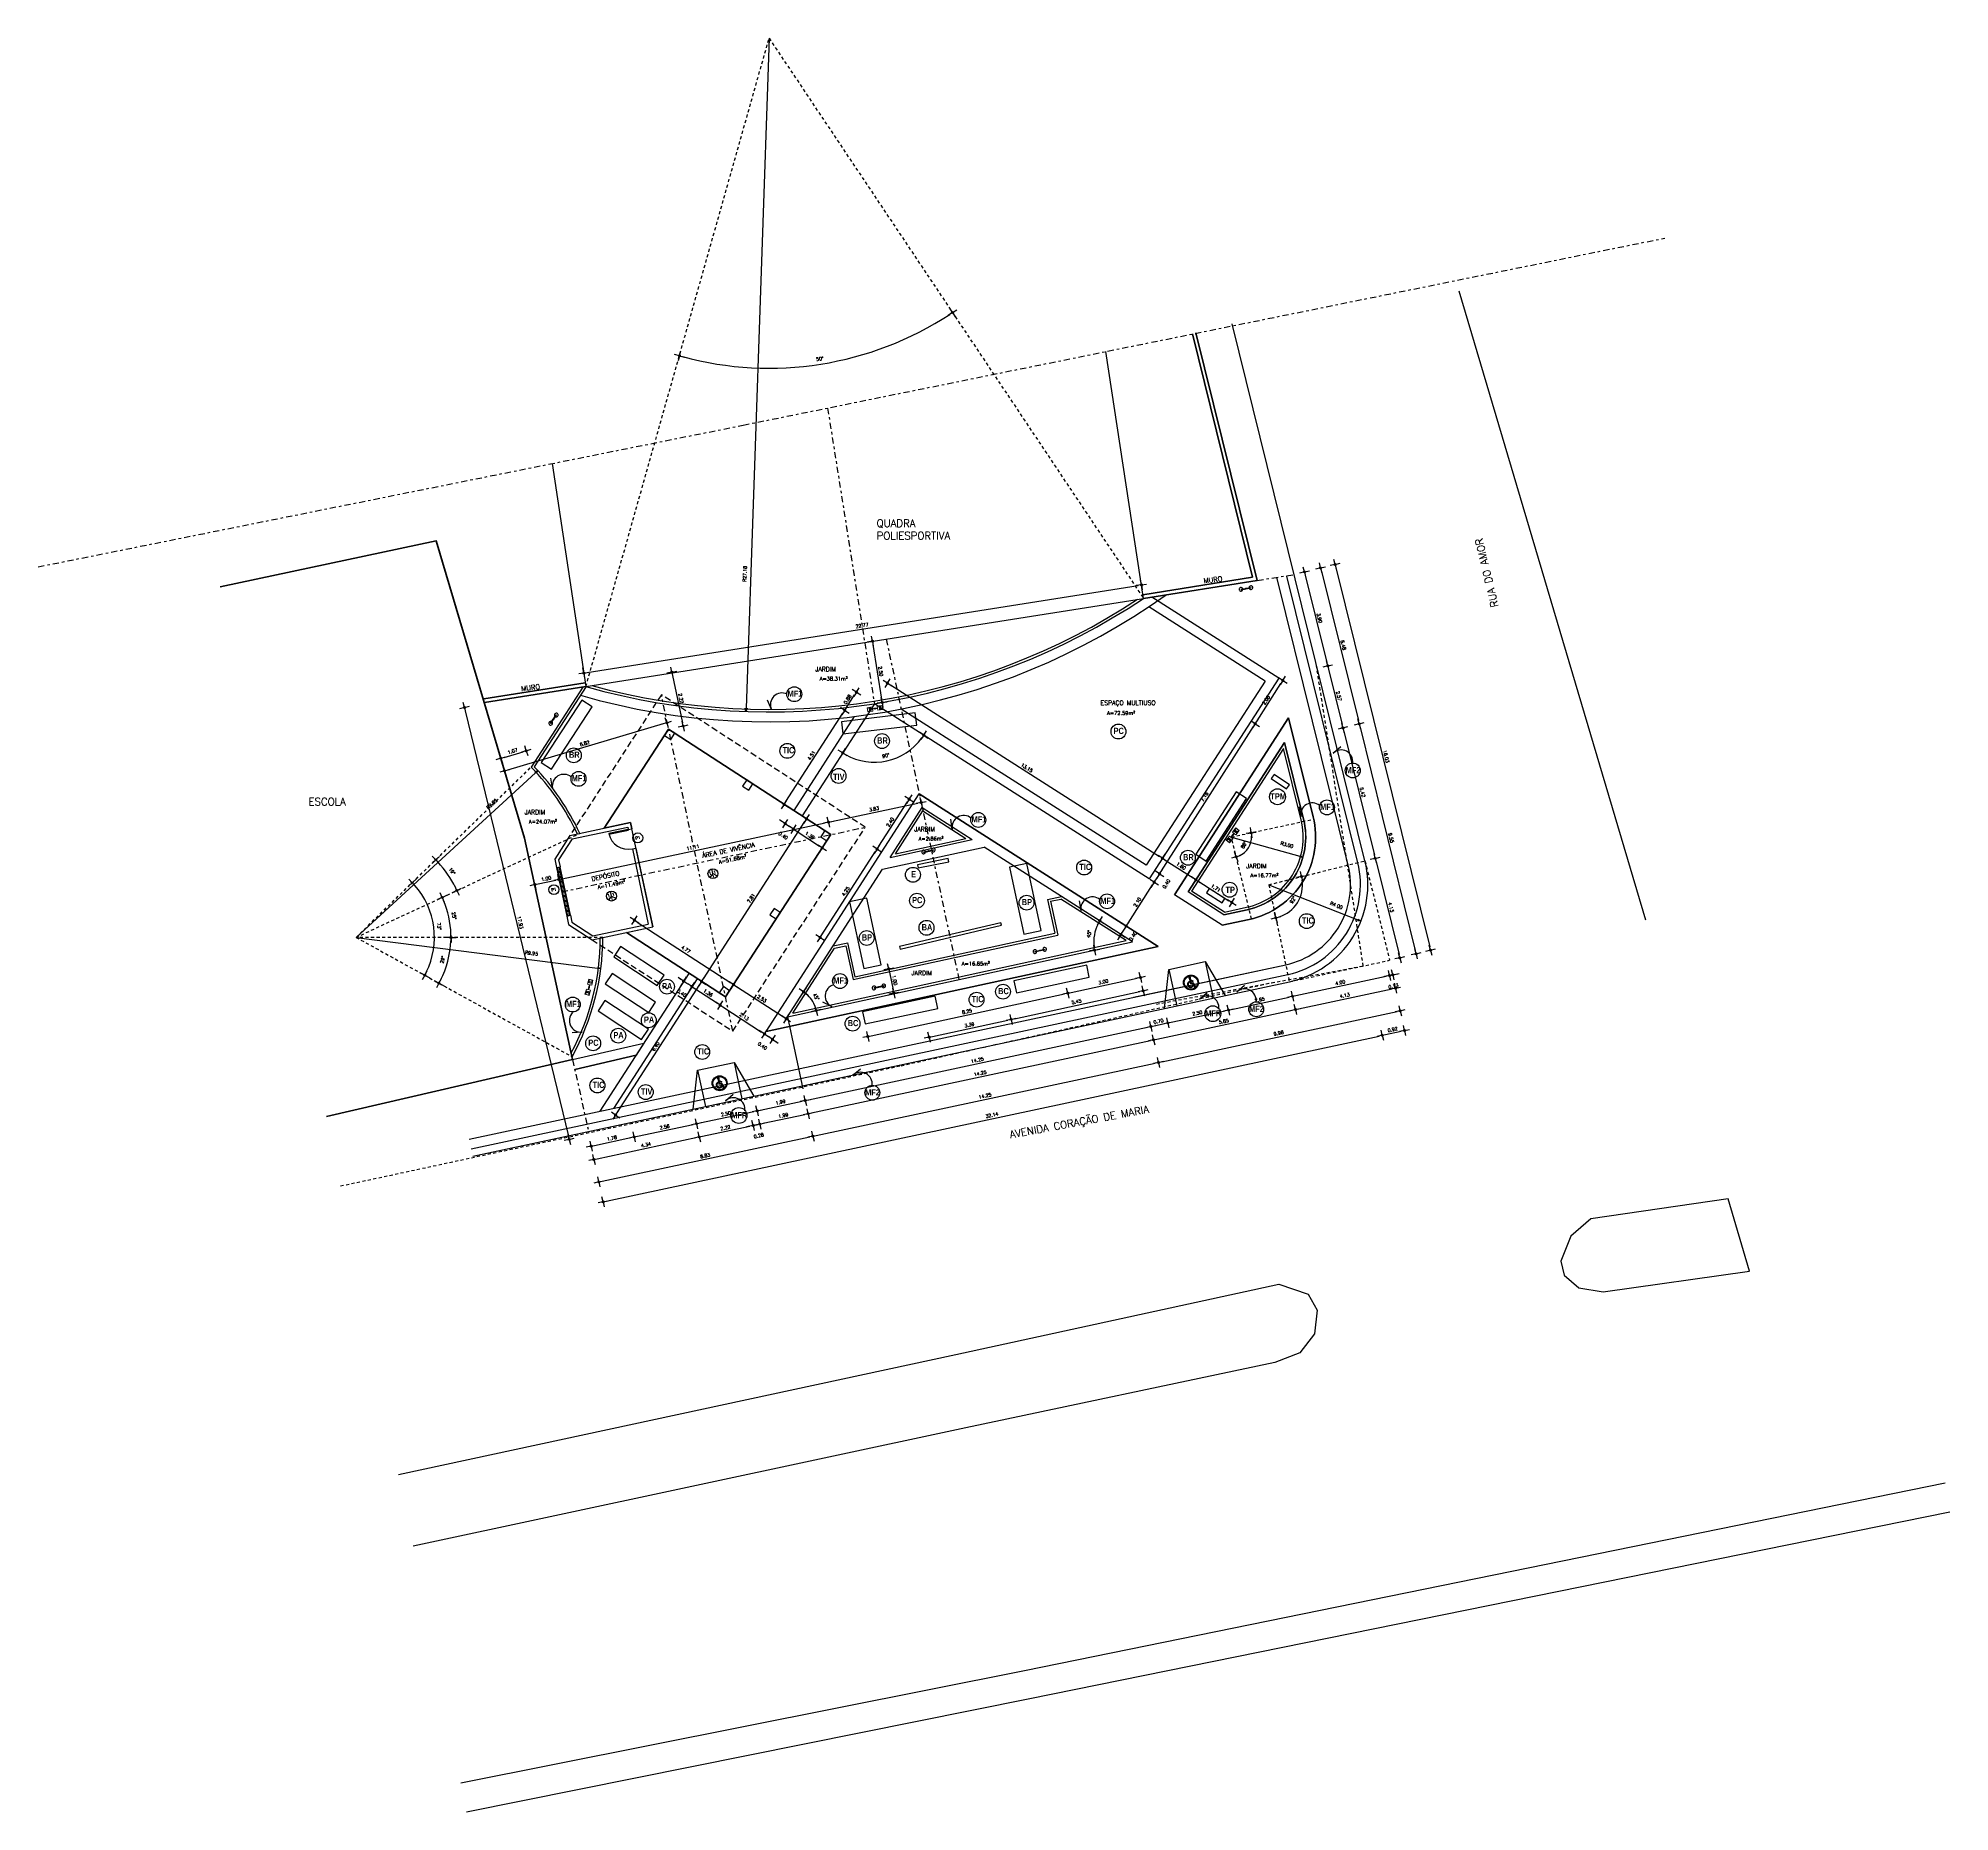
# Model space of a CAD drawing. Extents: x -599692 to 469028, y -9431878 to 9424999.
# Drawn here: x 2062.6 to 2139.7, y -516.1 to -444.5 of the extents above; entities that cross this region are included whole.
import ezdxf
from ezdxf.enums import TextEntityAlignment as Align

# ---------------------------------------------------------------- set-up
doc = ezdxf.new("R2010")
doc.units = 0
doc.header["$LTSCALE"] = 0.5
doc.header["$MEASUREMENT"] = 0
doc.header["$PDMODE"] = 34
for name, pattern in [('DASHDOT', [1, 0.5, -0.25, 0, -0.25]), ('DASHED', [0.75, 0.5, -0.25]), ('HIDDEN', [0.375, 0.25, -0.125])]:
    doc.linetypes.add(name, pattern=pattern)
doc.layers.get('0').update_dxf_attribs({"linetype": 'CONTINUOUS'})
doc.layers.get('DEFPOINTS').update_dxf_attribs({"linetype": 'CONTINUOUS'})
for name, color, linetype in [('1', 1, 'CONTINUOUS'), ('COTAS', 2, 'CONTINUOUS'), ('DEMOLIR', 253, 'HIDDEN'), ('EIXO', 253, 'DASHDOT'), ('HACH', 8, 'CONTINUOUS'), ('LAY', 7, 'CONTINUOUS'), ('P1', 1, 'CONTINUOUS'), ('P15', 7, 'DASHDOT'), ('P2', 2, 'CONTINUOUS'), ('P3', 3, 'CONTINUOUS'), ('P6', 4, 'CONTINUOUS'), ('PROJEÇÃO', 1, 'DASHED'), ('PVISTA', 1, 'CONTINUOUS'), ('RAIOS', 250, 'HIDDEN'), ('TEXT', 3, 'CONTINUOUS'), ('TEXTO', 3, 'CONTINUOUS')]:
    doc.layers.add(name, color=color, linetype=linetype)
doc.layers.add('ALVENARIA', color=4, linetype='CONTINUOUS', lineweight=40)
doc.layers.add('Det', color=3, linetype='CONTINUOUS', lineweight=9)
doc.styles.add('ARIAL', font='ARIALNB.TTF')
doc.styles.add('ROMANS', font='romans')
doc.dimstyles.new('BOLA50$0', dxfattribs={"dimscale": 0.5, "dimtxt": 0.25, "dimasz": 0.18, "dimexe": 0.18, "dimexo": 0.0625, "dimgap": 0.1, "dimtad": 1, "dimzin": 0, "dimdsep": 46, "dimtxsty": 'ROMANS', "dimblk1": 'BOLA', "dimblk2": 'BOLA', "dimsah": 1, "dimcen": 0.09, "dimse1": 1, "dimse2": 1, "dimclrt": 256, "dimadec": 0, "dimazin": 0, "dimtfac": 1, "dimtofl": 0, "dimtmove": 2, "dimatfit": 3, "dimldrblk": 'BOLA', "dimfxl": 1, "dimtolj": 1, "dimtzin": 0, "dimarcsym": 0})
doc.dimstyles.new('BOLA50$2', dxfattribs={"dimscale": 0.5, "dimtxt": 0.2, "dimasz": 0.18, "dimexe": 0.18, "dimexo": 0.0625, "dimgap": 0.2, "dimtad": 1, "dimzin": 4, "dimdsep": 46, "dimtxsty": 'ROMANS', "dimblk1": 'BOLA', "dimblk2": 'BOLA', "dimsah": 1, "dimcen": 0.09, "dimse1": 1, "dimse2": 1, "dimclrd": 256, "dimclrt": 3, "dimadec": 0, "dimazin": 0, "dimtfac": 1, "dimtofl": 0, "dimtmove": 2, "dimatfit": 3, "dimldrblk": 'BOLA', "dimfxl": 1, "dimtolj": 1, "dimtzin": 0, "dimarcsym": 0})
doc.dimstyles.new('BOLA50$4', dxfattribs={"dimscale": 0.5, "dimtxt": 0.17, "dimasz": 0.18, "dimexe": 0.18, "dimexo": 0.0625, "dimgap": 0.2, "dimtad": 1, "dimzin": 4, "dimdsep": 46, "dimtxsty": 'ROMANS', "dimblk1": 'OPEN30', "dimblk2": 'OPEN30', "dimsah": 1, "dimcen": 0.09, "dimse1": 1, "dimse2": 1, "dimclrd": 256, "dimclrt": 3, "dimadec": 0, "dimazin": 0, "dimtfac": 1, "dimtdec": 4, "dimtofl": 0, "dimtmove": 2, "dimatfit": 3, "dimldrblk": 'OPEN30', "dimfxl": 1, "dimtolj": 1, "dimtzin": 0, "dimarcsym": 0})

# ---------------------------------------------------------------- blocks, each defined once
blk = doc.blocks.new('A$C44756B37')
at = {"layer": 'PVISTA'}
for p, q in [((0.13, 0.48), (0.14, 0.32)), ((0.15, 0.3), (0.15, 0.22)), ((0.15, 0.22), (0.29, 0.22)), ((0.16, 0.48), (0.16, 0.42)), ((0.16, 0.42), (0.3, 0.34)), ((0.17, 0.38), (0.18, 0.25)), ((0.17, 0.38), (0.29, 0.31)), ((0.18, 0.25), (0.31, 0.25)), ((0.3, 0.34), (0.29, 0.31)), ((0.29, 0.22), (0.3, 0.18)), ((0.31, 0.25), (0.37, 0.08)), ((0.32, 0.13), (0.36, 0.04)), ((0.36, 0.04), (0.42, 0.07)), ((0.37, 0.08), (0.41, 0.09)), ((0.41, 0.09), (0.42, 0.07))]:
    blk.add_line(p, q, dxfattribs=at)
blk.add_lwpolyline([(0.15, 0.3, 2.388986), (0.3, 0.18, -0.830114)], format="xyb", dxfattribs=at)
for centre, radius, start, end in [((0.16, 0.16), 0.163, 96.6867, 349.3931), ((0.14, 0.53), 0.0491, 284.7935, 250.3107)]:
    blk.add_arc(centre, radius, start, end, dxfattribs=at)
blk = doc.blocks.new('A$C6E743D22')
at = {"layer": '1', "ltscale": 3}
h = blk.add_hatch(color=256, dxfattribs=at)
h.paths.add_polyline_path([(0, 0.41, 1), (0.82, 0.41, 1)])
h.paths.add_polyline_path([(0.78, 0.41, -1), (0.04, 0.41, -1)], flags=16)
h.paths.add_polyline_path([(0.62, 0.24), (0.63, 0.21), (0.57, 0.19), (0.54, 0.28, -0.360974), (0.38, 0.15, -0.943286), (0.36, 0.47), (0.34, 0.63, -6.596073), (0.37, 0.63), (0.38, 0.57), (0.52, 0.49), (0.5, 0.46), (0.38, 0.53), (0.4, 0.39), (0.52, 0.39), (0.59, 0.23)], flags=0)
h.paths.add_polyline_path([(0.52, 0.32, -2.386956), (0.36, 0.45), (0.37, 0.37), (0.5, 0.37)], flags=0)
h = blk.add_hatch(color=256, dxfattribs=at)
h.paths.add_polyline_path([(0.37, 0.63), (0.38, 0.57), (0.52, 0.49), (0.5, 0.46), (0.38, 0.53), (0.4, 0.39), (0.52, 0.39), (0.59, 0.23), (0.62, 0.24), (0.63, 0.21), (0.57, 0.19), (0.54, 0.28, -0.360974), (0.38, 0.15, -0.943286), (0.36, 0.47), (0.34, 0.63, -6.596073)])
h.paths.add_polyline_path([(0.52, 0.32), (0.5, 0.37), (0.37, 0.37), (0.36, 0.45, 2.386956)])
at = {"layer": 'TEXT'}
for radius in [0.408, 0.368]:
    blk.add_circle((0.41, 0.41), radius, dxfattribs=at)
at = {"layer": 'HACH', "ltscale": 3}
blk.add_blockref('A$C44756B37', (0.22, 0.15), dxfattribs=at)
blk = doc.blocks.new('A$C206D7CE9')
at = {"layer": 'HACH', "ltscale": 3, "xscale": 5.510876380422942, "yscale": 5.510876380422942, "zscale": 5.510876380422942}
blk.add_blockref('A$C6E743D22', (0, 0), dxfattribs=at)
blk = doc.blocks.new('A$C53B24436')
at = {"layer": 'PVISTA', "xscale": 0.2675669915776192, "yscale": 0.2675669915776192, "zscale": 0.2675669915776192, "rotation": 16.99718398011538}
blk.add_blockref('A$C206D7CE9', (-0.07, 0.03), dxfattribs=at)
blk = doc.blocks.new('FG')
at = {"layer": 'Det', "color": 7}
for p, q in [((-0.9, 0.57), (-1.74, 0.46)), ((-1.74, 0.46), (-1.65, -0.21)), ((-1.74, 0.46), (-1.65, -0.21)), ((-1.21, 0.5), (-1.71, 0.44)), ((-1.37, 0.38), (-1.71, 0.44)), ((-1.71, 0.44), (-1.63, -0.18)), ((-1.34, 0.01), (-1.39, 0.36)), ((-1.37, 0.38), (-1.21, 0.5)), ((-1.35, 0.36), (-1.3, 0.01)), ((-1.21, 0.5), (-1.13, -0.12)), ((-1.18, 0.54), (-1.09, -0.14)), ((-0.9, 0.57), (-0.81, -0.1)), ((-0.52, 0.33), (-0.86, 0.28)), ((-0.51, 0.23), (-0.85, 0.19)), ((-0.39, 0.35), (-0.05, 0.39)), ((-0.38, 0.25), (-0.04, 0.29)), ((-0.08, 0.68), (0.76, 0.78)), ((-0.08, 0.68), (0, 0)), ((0, 0), (0.84, 0.1)), ((0.2, 0.71), (0.28, 0.04)), ((0.23, 0.69), (0.73, 0.75)), ((0.42, 0.61), (0.23, 0.69)), ((0.23, 0.69), (0.31, 0.07)), ((0.47, 0.19), (0.31, 0.07)), ((0.31, 0.07), (0.81, 0.13)), ((0.4, 0.59), (0.44, 0.24)), ((0.42, 0.61), (0.73, 0.75)), ((0.49, 0.24), (0.44, 0.59)), ((0.47, 0.19), (0.81, 0.13)), ((0.73, 0.75), (0.81, 0.13)), ((0.76, 0.78), (0.84, 0.1)), ((0.76, 0.78), (0.84, 0.1)), ((-0.81, -0.1), (-1.65, -0.21)), ((-1.32, -0.04), (-1.63, -0.18)), ((-1.13, -0.12), (-1.63, -0.18)), ((-1.32, -0.04), (-1.13, -0.12))]:
    blk.add_line(p, q, dxfattribs=at)
for points in [[(-1.29, -0.04), (-1.34, -0.04), (-1.35, 0.01), (-1.3, 0.01)], [(0.45, 0.19), (0.5, 0.19), (0.49, 0.24), (0.44, 0.23)]]:
    blk.add_lwpolyline(points, close=True, dxfattribs=at)
blk.add_circle((-0.45, 0.29), 0.0829, dxfattribs=at)
for centre, start, end in [((-1.37, 0.36), 7.5067, 187.5067), ((0.42, 0.59), 7.0793, 187.0793)]:
    blk.add_arc(centre, 0.022, start, end, dxfattribs=at)
blk = doc.blocks.new('POSTE_pl')
at = {"layer": 'LAY'}
for p, q in [((768.3, -562.56), (769.1, -562.56)), ((768.3, -562.56), (768.3, -562.61)), ((768.3, -562.61), (769.1, -562.61)), ((768.7, -562.56), (768.7, -562.61)), ((769.1, -562.56), (769.1, -562.61))]:
    blk.add_line(p, q, dxfattribs=at)
blk.add_circle((768.7, -562.58), 0.03, dxfattribs=at)
for centre, start, end in [((768.3, -562.58), 9.5941, 350.4059), ((769.1, -562.58), 189.5941, 170.4059)]:
    blk.add_arc(centre, 0.15, start, end, dxfattribs=at)
blk = doc.blocks.new('VIVÊNCIA')
at = {"layer": 'EIXO'}
for p, q in [((2146.98, -457.66), (2146.98, -443.789)), ((2141.394, -450.724), (2153.915, -450.724))]:
    blk.add_line(p, q, dxfattribs=at)
at = {"layer": 'P1'}
for p, q in [((2146.98, -445.203), (2143.608, -448.574)), ((2152.501, -450.724), (2146.98, -445.203)), ((2141.394, -449.724), (2141.394, -451.724)), ((2141.544, -449.924), (2141.394, -449.924)), ((2141.544, -450.124), (2141.394, -450.124)), ((2141.544, -451.724), (2141.544, -449.724)), ((2141.544, -450.324), (2141.394, -450.324)), ((2141.544, -450.524), (2141.394, -450.524)), ((2141.544, -450.724), (2141.394, -450.724)), ((2141.544, -450.924), (2141.394, -450.924)), ((2146.98, -456.246), (2152.501, -450.724)), ((2141.544, -451.124), (2141.394, -451.124)), ((2141.544, -451.324), (2141.394, -451.324)), ((2141.544, -451.524), (2141.394, -451.524)), ((2143.326, -451.31), (2143.171, -451.436)), ((2143.326, -451.31), (2143.326, -451.11)), ((2143.326, -451.31), (2143.481, -451.436)), ((2147.515, -451.277), (2147.36, -451.403)), ((2147.515, -451.277), (2147.515, -451.077)), ((2147.515, -451.277), (2147.67, -451.403)), ((2143.608, -452.874), (2146.98, -456.246))]:
    blk.add_line(p, q, dxfattribs=at)
for centre in [(2144.852, -449.235), (2141.105, -450.574), (2143.326, -451.31), (2147.515, -451.277)]:
    blk.add_circle(centre, 0.2, dxfattribs=at)
blk.add_arc((2144.544, -448.824), 0.8, 180, 270, dxfattribs=at)
at = {"layer": 'P2'}
blk.add_lwpolyline([(2146.98, -456.246), (2143.608, -452.874), (2144.694, -452.874), (2144.694, -448.574), (2143.608, -448.574), (2146.98, -445.203), (2152.501, -450.724), (2146.98, -456.246)], dxfattribs=at)
for points in [[(2144.544, -448.824), (2143.744, -448.824), (2143.744, -448.854), (2144.544, -448.854)], [(2141.514, -449.894), (2141.514, -449.754), (2141.424, -449.754), (2141.424, -449.894)], [(2141.514, -450.094), (2141.514, -449.954), (2141.424, -449.954), (2141.424, -450.094)], [(2141.514, -450.294), (2141.514, -450.154), (2141.424, -450.154), (2141.424, -450.294)], [(2141.514, -450.494), (2141.514, -450.354), (2141.424, -450.354), (2141.424, -450.494)], [(2141.514, -450.694), (2141.514, -450.554), (2141.424, -450.554), (2141.424, -450.694)], [(2141.514, -450.894), (2141.514, -450.754), (2141.424, -450.754), (2141.424, -450.894)], [(2141.514, -451.094), (2141.514, -450.954), (2141.424, -450.954), (2141.424, -451.094)], [(2141.514, -451.294), (2141.514, -451.154), (2141.424, -451.154), (2141.424, -451.294)], [(2141.514, -451.494), (2141.514, -451.354), (2141.424, -451.354), (2141.424, -451.494)], [(2141.514, -451.694), (2141.514, -451.554), (2141.424, -451.554), (2141.424, -451.694)]]:
    blk.add_lwpolyline(points, close=True, dxfattribs=at)
at = {"layer": 'P6'}
for p, q in [((2142.194, -448.574), (2141.394, -449.375)), ((2142.256, -448.724), (2141.544, -449.437)), ((2142.194, -448.574), (2144.694, -448.574)), ((2142.256, -448.724), (2144.544, -448.724)), ((2144.544, -448.724), (2144.544, -448.824)), ((2144.694, -448.574), (2144.694, -448.824)), ((2141.394, -449.375), (2141.394, -449.724)), ((2141.544, -449.437), (2141.544, -449.724)), ((2144.544, -448.824), (2144.694, -448.824)), ((2141.394, -449.724), (2141.544, -449.724)), ((2144.544, -449.624), (2144.544, -452.724)), ((2144.544, -449.624), (2144.694, -449.624)), ((2144.694, -449.624), (2144.694, -452.874)), ((2141.394, -451.724), (2141.394, -452.074)), ((2141.394, -451.724), (2141.544, -451.724)), ((2141.544, -451.724), (2141.544, -452.012)), ((2141.394, -452.074), (2142.194, -452.874)), ((2141.544, -452.012), (2142.256, -452.724)), ((2142.194, -452.874), (2144.694, -452.874)), ((2142.256, -452.724), (2144.544, -452.724))]:
    blk.add_line(p, q, dxfattribs=at)
for points in [[(2146.98, -445.627), (2147.192, -445.415), (2146.98, -445.203), (2146.767, -445.415)], [(2149.634, -448.282), (2149.846, -448.07), (2149.634, -447.858), (2149.422, -448.07)], [(2152.289, -450.937), (2152.501, -450.724), (2152.289, -450.512), (2152.077, -450.724)], [(2149.634, -453.591), (2149.846, -453.379), (2149.634, -453.167), (2149.422, -453.379)], [(2146.98, -456.246), (2147.192, -456.034), (2146.98, -455.822), (2146.767, -456.034)]]:
    blk.add_lwpolyline(points, close=True, dxfattribs=at)
at = {"layer": 'PROJEÇÃO'}
for p, q in [((2146.98, -443.789), (2142.194, -448.574)), ((2153.915, -450.724), (2146.98, -443.789)), ((2146.98, -457.66), (2153.915, -450.724)), ((2142.194, -452.874), (2146.98, -457.66))]:
    blk.add_line(p, q, dxfattribs=at)
at = {"layer": 'TEXTO', "color": 3, "style": 'ROMANS'}
for p in [(2143.167, -451.331), (2143.265, -451.486), (2143.36, -451.327), (2147.356, -451.298), (2147.454, -451.453), (2147.549, -451.294)]:
    blk.add_text('1', height=0.12, dxfattribs=at).set_placement(p)
at = {"layer": 'TEXTO', "width": 3.05792, "attachment_point": 1, "style": 'ROMANS'}
for s, insert, char_height in [('{\\C3;DEPÓSITO}', (2142.681, -450.383), 0.18), ('{\\C3;A=11.49m²}', (2142.854, -450.779), 0.15), ('{\\C3;ÁREA DE VIVÊNCIA}', (2147.247, -450.391), 0.18), ('{\\C3;A=51.68m²}', (2147.846, -450.799), 0.15)]:
    blk.add_mtext(s, dxfattribs=dict(at, insert=insert, char_height=char_height))
at = {"layer": 'TEXTO', "color": 3, "style": 'ROMANS'}
for tag, p in [('P8', (2144.854, -449.234)), ('C1', (2141.106, -450.573))]:
    blk.add_attdef(tag, text='', height=0.12, dxfattribs=at).set_placement(p, align=Align.MIDDLE_CENTER)
blk = doc.blocks.new('_OPEN30')
at = {"color": 0, "linetype": 'ByBlock'}
for p, q in [((-1, 0.27), (0, 0)), ((0, 0), (-1, -0.27)), ((0, 0), (-1, 0))]:
    blk.add_line(p, q, dxfattribs=at)
blk = doc.blocks.new('*D208')
at = {"layer": 'COTAS', "color": 253, "lineweight": -2, "transparency": 16777216}
blk.add_line((2075.412, -480.792), (2082.645, -474.158), dxfattribs=at)
at = {"layer": 'DEFPOINTS', "color": 0, "transparency": 16777216}
for p in [(2082.745, -474.067, 22.939), (2075.412, -480.792, 22.939)]:
    blk.add_point(p, dxfattribs=at)
at = {"layer": 'COTAS', "color": 253, "lineweight": -2, "transparency": 16777216, "xscale": 0.135, "yscale": 0.135, "zscale": 0.135, "rotation": 42.52804903986161}
blk.add_blockref('_OPEN30', (2082.745, -474.067), dxfattribs=at)
at = {"layer": 'COTAS', "color": 3, "transparency": 16777216, "insert": (2080.89, -475.407), "char_height": 0.135, "attachment_point": 5, "rotation": 42.52805, "style": 'ROMANS'}
blk.add_mtext('\\A1;R9.95', dxfattribs=at)
blk = doc.blocks.new('BOLA')
for q in [(-1.53, 0), (0, 1.53), (0, -1.53), (1.53, 0)]:
    blk.add_line((0, 0), q)
blk.add_circle((0, 0), 0.284)
blk = doc.blocks.new('*D209')
at = {"layer": 'COTAS', "color": 253, "lineweight": -2, "transparency": 16777216}
blk.add_line((2088.172, -470.229), (2088.577, -472.135), dxfattribs=at)
at = {"layer": 'DEFPOINTS', "color": 0, "transparency": 16777216}
for p in [(2087.556, -470.222, 22.689), (2088.017, -472.392, 22.689), (2088.605, -472.267)]:
    blk.add_point(p, dxfattribs=at)
at = {"layer": 'COTAS', "color": 253, "lineweight": -2, "transparency": 16777216, "xscale": 0.135, "yscale": 0.135, "zscale": 0.135}
for p, rotation in [((2088.144, -470.097), 102.0000000000005), ((2088.605, -472.267), 282.0000000000005)]:
    blk.add_blockref('BOLA', p, dxfattribs=dict(at, rotation=rotation))
at = {"layer": 'COTAS', "transparency": 16777216, "insert": (2088.514, -471.152), "char_height": 0.135, "attachment_point": 5, "rotation": 282, "style": 'ROMANS'}
blk.add_mtext('\\A1;2.22', dxfattribs=at)
blk = doc.blocks.new('*D210')
at = {"layer": 'COTAS', "color": 253, "lineweight": -2, "transparency": 16777216}
blk.add_line((2081.532, -474.037), (2087.811, -472.172), dxfattribs=at)
at = {"layer": 'DEFPOINTS', "color": 0, "transparency": 16777216}
for p in [(2087.94, -472.133), (2088.017, -472.392, 22.689), (2081.479, -474.334, 22.939)]:
    blk.add_point(p, dxfattribs=at)
at = {"layer": 'COTAS', "color": 253, "lineweight": -2, "transparency": 16777216, "xscale": 0.135, "yscale": 0.135, "zscale": 0.135}
for p, rotation in [((2087.94, -472.133), 16.54465197669583), ((2081.402, -474.076), 196.5446519766958)]:
    blk.add_blockref('BOLA', p, dxfattribs=dict(at, rotation=rotation))
at = {"layer": 'COTAS', "transparency": 16777216, "insert": (2084.631, -472.968), "char_height": 0.135, "attachment_point": 5, "rotation": 16.54465, "style": 'ROMANS'}
blk.add_mtext('\\A1;6.82', dxfattribs=at)
blk = doc.blocks.new('*D211')
at = {"layer": 'COTAS', "color": 253, "lineweight": -2, "transparency": 16777216}
blk.add_arc((2096.317, -471.367), 2.359, 240.47318, 324.20774, dxfattribs=at)
at = {"layer": 'DEFPOINTS', "color": 0, "transparency": 16777216}
for p in [(2096.317, -471.367, 23.401), (2096.317, -471.367, 23.401), (2096.206, -473.724), (2093.397, -475.896, 23.401), (2110.334, -480.301, 23.401)]:
    blk.add_point(p, dxfattribs=at)
at = {"layer": 'COTAS', "color": 253, "lineweight": -2, "transparency": 16777216, "xscale": 0.135, "yscale": 0.135, "zscale": 0.135}
for p, rotation in [((2098.307, -472.635), 55.84712973515869), ((2095.039, -473.35), 148.8337923055301)]:
    blk.add_blockref('BOLA', p, dxfattribs=dict(at, rotation=rotation))
at = {"layer": 'COTAS', "color": 3, "transparency": 16777216, "insert": (2096.775, -473.459), "char_height": 0.135, "attachment_point": 5, "rotation": 12.34046, "style": 'ROMANS'}
blk.add_mtext('\\A1;90°', dxfattribs=at)
blk = doc.blocks.new('*D212')
at = {"layer": 'COTAS', "color": 253, "lineweight": -2, "transparency": 16777216}
blk.add_line((2096.257, -468.982), (2096.606, -471.184), dxfattribs=at)
at = {"layer": 'DEFPOINTS', "color": 0, "transparency": 16777216}
for p in [(2095.926, -468.898, 23.401), (2096.317, -471.367, 23.401), (2096.627, -471.318)]:
    blk.add_point(p, dxfattribs=at)
at = {"layer": 'COTAS', "color": 253, "lineweight": -2, "transparency": 16777216, "xscale": 0.135, "yscale": 0.135, "zscale": 0.135}
for p, rotation in [((2096.236, -468.849), 98.99030834926882), ((2096.627, -471.318), 278.9903083492688)]:
    blk.add_blockref('BOLA', p, dxfattribs=dict(at, rotation=rotation))
at = {"layer": 'COTAS', "transparency": 16777216, "insert": (2096.572, -470.061), "char_height": 0.135, "attachment_point": 5, "rotation": 278.99031, "style": 'ROMANS'}
blk.add_mtext('\\A1;2.50', dxfattribs=at)
blk = doc.blocks.new('*D215')
at = {"layer": 'COTAS', "color": 253, "lineweight": -2, "transparency": 16777216}
blk.add_line((2094.199, -480.686), (2096.352, -477.344), dxfattribs=at)
at = {"layer": 'DEFPOINTS', "color": 0, "transparency": 16777216}
for p in [(2096.425, -477.231), (2096.949, -477.568, 8.021), (2094.649, -481.137, 15.778)]:
    blk.add_point(p, dxfattribs=at)
at = {"layer": 'COTAS', "color": 253, "lineweight": -2, "transparency": 16777216, "xscale": 0.135, "yscale": 0.135, "zscale": 0.135}
for p, rotation in [((2096.425, -477.231), 57.20373872580974), ((2094.126, -480.799), 237.2037387258097)]:
    blk.add_blockref('BOLA', p, dxfattribs=dict(at, rotation=rotation))
at = {"layer": 'COTAS', "transparency": 16777216, "insert": (2095.156, -478.938), "char_height": 0.135, "attachment_point": 5, "rotation": 57.20374, "style": 'ROMANS'}
blk.add_mtext('\\A1;4.25', dxfattribs=at)
blk = doc.blocks.new('*D216')
at = {"layer": 'COTAS', "color": 253, "lineweight": -2, "transparency": 16777216}
blk.add_line((2096.498, -477.117), (2097.649, -475.331), dxfattribs=at)
at = {"layer": 'DEFPOINTS', "color": 0, "transparency": 16777216}
for p in [(2097.722, -475.217), (2098.246, -475.555, 23.016), (2096.949, -477.568, 8.021)]:
    blk.add_point(p, dxfattribs=at)
at = {"layer": 'COTAS', "color": 253, "lineweight": -2, "transparency": 16777216, "xscale": 0.135, "yscale": 0.135, "zscale": 0.135}
for p, rotation in [((2097.722, -475.217), 57.20373872580974), ((2096.425, -477.231), 237.2037387258097)]:
    blk.add_blockref('BOLA', p, dxfattribs=dict(at, rotation=rotation))
at = {"layer": 'COTAS', "transparency": 16777216, "insert": (2096.954, -476.147), "char_height": 0.135, "attachment_point": 5, "rotation": 57.20374, "style": 'ROMANS'}
blk.add_mtext('\\A1;2.40', dxfattribs=at)
blk = doc.blocks.new('*D220')
at = {"layer": 'COTAS', "color": 253, "lineweight": -2, "transparency": 16777216}
blk.add_line((2096.922, -482.195), (2097.074, -482.915), dxfattribs=at)
at = {"layer": 'DEFPOINTS', "color": 0, "transparency": 16777216}
for p in [(2095.525, -482.353, 23.196), (2099.728, -482.491, 24.028), (2097.102, -483.047)]:
    blk.add_point(p, dxfattribs=at)
at = {"layer": 'COTAS', "color": 253, "lineweight": -2, "transparency": 16777216, "xscale": 0.135, "yscale": 0.135, "zscale": 0.135}
for p, rotation in [((2096.894, -482.063), 101.9630715646579), ((2097.102, -483.047), 281.9630715646579)]:
    blk.add_blockref('BOLA', p, dxfattribs=dict(at, rotation=rotation))
at = {"layer": 'COTAS', "transparency": 16777216, "insert": (2097.137, -482.525), "char_height": 0.135, "attachment_point": 5, "rotation": 281.96307, "style": 'ROMANS'}
blk.add_mtext('\\A1;1.00', dxfattribs=at)
blk = doc.blocks.new('*D222')
at = {"layer": 'COTAS', "color": 253, "lineweight": -2, "transparency": 16777216}
blk.add_line((2096.183, -484.763), (2103.984, -483.071), dxfattribs=at)
at = {"layer": 'DEFPOINTS', "color": 0, "transparency": 16777216}
for p in [(2103.593, -480.629, 9.786), (2095.739, -483.356, 23.408), (2104.116, -483.042)]:
    blk.add_point(p, dxfattribs=at)
at = {"layer": 'COTAS', "color": 253, "lineweight": -2, "transparency": 16777216, "xscale": 0.135, "yscale": 0.135, "zscale": 0.135}
for p, rotation in [((2104.116, -483.042), 12.24024774079845), ((2096.051, -484.792), 192.2402477407984)]:
    blk.add_blockref('BOLA', p, dxfattribs=dict(at, rotation=rotation))
at = {"layer": 'COTAS', "transparency": 16777216, "insert": (2100.053, -483.778), "char_height": 0.135, "attachment_point": 5, "rotation": 12.24025, "style": 'ROMANS'}
blk.add_mtext('\\A1;8.25', dxfattribs=at)
blk = doc.blocks.new('*D223')
at = {"layer": 'COTAS', "color": 253, "lineweight": -2, "transparency": 16777216}
blk.add_line((2104.248, -483.013), (2106.913, -482.435), dxfattribs=at)
at = {"layer": 'DEFPOINTS', "color": 0, "transparency": 16777216}
for p in [(2103.593, -480.629, 9.786), (2106.734, -480.971, 7.756), (2107.045, -482.407)]:
    blk.add_point(p, dxfattribs=at)
at = {"layer": 'COTAS', "color": 253, "lineweight": -2, "transparency": 16777216, "xscale": 0.135, "yscale": 0.135, "zscale": 0.135}
for p, rotation in [((2107.045, -482.407), 12.24024774079845), ((2104.116, -483.042), 192.2402477407984)]:
    blk.add_blockref('BOLA', p, dxfattribs=dict(at, rotation=rotation))
at = {"layer": 'COTAS', "transparency": 16777216, "insert": (2105.55, -482.585), "char_height": 0.135, "attachment_point": 5, "rotation": 12.24025, "style": 'ROMANS'}
blk.add_mtext('\\A1;3.00', dxfattribs=at)
blk = doc.blocks.new('*D225')
at = {"layer": 'COTAS', "color": 253, "lineweight": -2, "transparency": 16777216}
blk.add_line((2098.654, -484.79), (2101.703, -484.129), dxfattribs=at)
at = {"layer": 'DEFPOINTS', "color": 0, "transparency": 16777216}
for p in [(2101.407, -482.127, 11.447), (2098.094, -482.845, 13.743), (2101.835, -484.1)]:
    blk.add_point(p, dxfattribs=at)
at = {"layer": 'COTAS', "color": 253, "lineweight": -2, "transparency": 16777216, "xscale": 0.135, "yscale": 0.135, "zscale": 0.135}
for p, rotation in [((2101.835, -484.1), 12.24024774079799), ((2098.522, -484.819), 192.240247740798)]:
    blk.add_blockref('BOLA', p, dxfattribs=dict(at, rotation=rotation))
at = {"layer": 'COTAS', "transparency": 16777216, "insert": (2100.148, -484.32), "char_height": 0.135, "attachment_point": 5, "rotation": 12.24025, "style": 'ROMANS'}
blk.add_mtext('\\A1;3.39', dxfattribs=at)
blk = doc.blocks.new('*D226')
at = {"layer": 'COTAS', "color": 253, "lineweight": -2, "transparency": 16777216}
blk.add_line((2101.967, -484.072), (2107.03, -482.973), dxfattribs=at)
at = {"layer": 'DEFPOINTS', "color": 0, "transparency": 16777216}
for p in [(2106.734, -480.971, 7.756), (2101.407, -482.127, 11.447), (2107.162, -482.945)]:
    blk.add_point(p, dxfattribs=at)
at = {"layer": 'COTAS', "color": 253, "lineweight": -2, "transparency": 16777216, "xscale": 0.135, "yscale": 0.135, "zscale": 0.135}
for p, rotation in [((2107.162, -482.945), 12.24024774079799), ((2101.835, -484.1), 192.240247740798)]:
    blk.add_blockref('BOLA', p, dxfattribs=dict(at, rotation=rotation))
at = {"layer": 'COTAS', "transparency": 16777216, "insert": (2104.468, -483.383), "char_height": 0.135, "attachment_point": 5, "rotation": 12.24025, "style": 'ROMANS'}
blk.add_mtext('\\A1;5.45', dxfattribs=at)
blk = doc.blocks.new('*D227')
at = {"layer": 'COTAS', "color": 253, "lineweight": -2, "transparency": 16777216}
blk.add_line((2075.412, -480.792), (2085.149, -482.028), dxfattribs=at)
at = {"layer": 'DEFPOINTS', "color": 0, "transparency": 16777216}
for p in [(2075.412, -480.792, 22.939), (2085.283, -482.045, 22.939)]:
    blk.add_point(p, dxfattribs=at)
at = {"layer": 'COTAS', "color": 253, "lineweight": -2, "transparency": 16777216, "xscale": 0.135, "yscale": 0.135, "zscale": 0.135, "rotation": 352.7667896246102}
blk.add_blockref('_OPEN30', (2085.283, -482.045), dxfattribs=at)
at = {"layer": 'COTAS', "color": 3, "transparency": 16777216, "insert": (2082.486, -481.432), "char_height": 0.135, "attachment_point": 5, "rotation": 352.76679, "style": 'ROMANS'}
blk.add_mtext('\\A1;R9.95', dxfattribs=at)
blk = doc.blocks.new('*D228')
at = {"layer": 'COTAS', "color": 253, "lineweight": -2, "transparency": 16777216}
blk.add_arc((2075.412, -480.792), 3.819, 333.09852, 357.93573, dxfattribs=at)
at = {"layer": 'DEFPOINTS', "color": 0, "transparency": 16777216}
for p in [(2075.412, -480.792), (2075.412, -480.792), (2085.362, -480.799, 22.939), (2079.016, -482.054), (2084.121, -485.605, 22.939)]:
    blk.add_point(p, dxfattribs=at)
at = {"layer": 'COTAS', "color": 253, "lineweight": -2, "transparency": 16777216, "xscale": 0.135, "yscale": 0.135, "zscale": 0.135}
for p, rotation in [((2079.231, -480.795), 88.94850184458785), ((2078.754, -482.64), 242.0857468253828)]:
    blk.add_blockref('BOLA', p, dxfattribs=dict(at, rotation=rotation))
at = {"layer": 'COTAS', "color": 3, "transparency": 16777216, "insert": (2078.899, -481.693), "char_height": 0.135, "attachment_point": 5, "rotation": 75.51712, "style": 'ROMANS'}
blk.add_mtext('\\A1;29°', dxfattribs=at)
blk = doc.blocks.new('*D229')
at = {"layer": 'COTAS', "color": 253, "lineweight": -2, "transparency": 16777216}
blk.add_arc((2075.412, -480.792), 3.828, 1.98196, 22.89936, dxfattribs=at)
at = {"layer": 'DEFPOINTS', "color": 0, "transparency": 16777216}
for p in [(2084.436, -476.6, 22.939), (2079.2, -480.241), (2075.412, -480.792), (2075.412, -480.792), (2085.362, -480.799, 22.939)]:
    blk.add_point(p, dxfattribs=at)
at = {"layer": 'COTAS', "color": 253, "lineweight": -2, "transparency": 16777216, "xscale": 0.135, "yscale": 0.135, "zscale": 0.135}
for p, rotation in [((2078.884, -479.179), 113.9096976193821), ((2079.24, -480.795), 270.9716176059703)]:
    blk.add_blockref('BOLA', p, dxfattribs=dict(at, rotation=rotation))
at = {"layer": 'COTAS', "color": 3, "transparency": 16777216, "insert": (2079.363, -479.921), "char_height": 0.135, "attachment_point": 5, "rotation": 282.44066, "style": 'ROMANS'}
blk.add_mtext('\\A1;25°', dxfattribs=at)
blk = doc.blocks.new('*D231')
at = {"layer": 'COTAS', "color": 253, "lineweight": -2, "transparency": 16777216}
blk.add_line((2085.024, -489.186), (2086.498, -488.871), dxfattribs=at)
at = {"layer": 'DEFPOINTS', "color": 0, "transparency": 16777216}
for p in [(2084.792, -488.75, 24.028), (2086.531, -488.378, 24.028), (2086.63, -488.843)]:
    blk.add_point(p, dxfattribs=at)
at = {"layer": 'COTAS', "color": 253, "lineweight": -2, "transparency": 16777216, "xscale": 0.135, "yscale": 0.135, "zscale": 0.135}
for p, rotation in [((2086.63, -488.843), 12.06048373791757), ((2084.892, -489.214), 192.0604837379175)]:
    blk.add_blockref('BOLA', p, dxfattribs=dict(at, rotation=rotation))
at = {"layer": 'COTAS', "transparency": 16777216, "insert": (2085.731, -488.889), "char_height": 0.135, "attachment_point": 5, "rotation": 12.06048, "style": 'ROMANS'}
blk.add_mtext('\\A1;1.78', dxfattribs=at)
blk = doc.blocks.new('*D232')
at = {"layer": 'COTAS', "color": 253, "lineweight": -2, "transparency": 16777216}
blk.add_line((2086.762, -488.815), (2089.006, -488.335), dxfattribs=at)
at = {"layer": 'DEFPOINTS', "color": 0, "transparency": 16777216}
for p in [(2089.039, -487.842, 24.028), (2086.531, -488.378, 24.028), (2089.138, -488.307)]:
    blk.add_point(p, dxfattribs=at)
at = {"layer": 'COTAS', "color": 253, "lineweight": -2, "transparency": 16777216, "xscale": 0.135, "yscale": 0.135, "zscale": 0.135}
for p, rotation in [((2086.63, -488.843), 192.0604837379176), ((2089.138, -488.307), 12.0604837379176)]:
    blk.add_blockref('BOLA', p, dxfattribs=dict(at, rotation=rotation))
at = {"layer": 'COTAS', "transparency": 16777216, "insert": (2087.854, -488.436), "char_height": 0.135, "attachment_point": 5, "rotation": 12.06048, "style": 'ROMANS'}
blk.add_mtext('\\A1;2.56', dxfattribs=at)
blk = doc.blocks.new('*D233')
at = {"layer": 'COTAS', "color": 253, "lineweight": -2, "transparency": 16777216}
blk.add_line((2089.27, -488.279), (2091.451, -487.813), dxfattribs=at)
at = {"layer": 'DEFPOINTS', "color": 0, "transparency": 16777216}
for p in [(2089.039, -487.842, 24.028), (2091.484, -487.32, 24.028), (2091.583, -487.785)]:
    blk.add_point(p, dxfattribs=at)
at = {"layer": 'COTAS', "color": 253, "lineweight": -2, "transparency": 16777216, "xscale": 0.135, "yscale": 0.135, "zscale": 0.135}
for p, rotation in [((2091.583, -487.785), 12.0604837379176), ((2089.138, -488.307), 192.0604837379176)]:
    blk.add_blockref('BOLA', p, dxfattribs=dict(at, rotation=rotation))
at = {"layer": 'COTAS', "transparency": 16777216, "insert": (2090.331, -487.907), "char_height": 0.135, "attachment_point": 5, "rotation": 12.06048, "style": 'ROMANS'}
blk.add_mtext('\\A1;2.50', dxfattribs=at)
blk = doc.blocks.new('*D234')
at = {"layer": 'COTAS', "color": 253, "lineweight": -2, "transparency": 16777216}
blk.add_line((2091.715, -487.757), (2093.399, -487.397), dxfattribs=at)
at = {"layer": 'DEFPOINTS', "color": 0, "transparency": 16777216}
for p in [(2092.81, -483.992, 22.689), (2091.484, -487.32, 24.028), (2093.531, -487.369)]:
    blk.add_point(p, dxfattribs=at)
at = {"layer": 'COTAS', "color": 253, "lineweight": -2, "transparency": 16777216, "xscale": 0.135, "yscale": 0.135, "zscale": 0.135}
for p, rotation in [((2093.531, -487.369), 12.0604837379176), ((2091.583, -487.785), 192.0604837379176)]:
    blk.add_blockref('BOLA', p, dxfattribs=dict(at, rotation=rotation))
at = {"layer": 'COTAS', "transparency": 16777216, "insert": (2092.527, -487.437), "char_height": 0.135, "attachment_point": 5, "rotation": 12.06048, "style": 'ROMANS'}
blk.add_mtext('\\A1;1.99', dxfattribs=at)
blk = doc.blocks.new('*D235')
at = {"layer": 'COTAS', "color": 253, "lineweight": -2, "transparency": 16777216}
blk.add_line((2093.663, -487.34), (2107.332, -484.42), dxfattribs=at)
at = {"layer": 'DEFPOINTS', "color": 0, "transparency": 16777216}
for p in [(2106.734, -480.971, 7.756), (2092.81, -483.992, 22.689), (2107.464, -484.392)]:
    blk.add_point(p, dxfattribs=at)
at = {"layer": 'COTAS', "color": 253, "lineweight": -2, "transparency": 16777216, "xscale": 0.135, "yscale": 0.135, "zscale": 0.135}
for p, rotation in [((2107.464, -484.392), 12.0604837379176), ((2093.531, -487.369), 192.0604837379176)]:
    blk.add_blockref('BOLA', p, dxfattribs=dict(at, rotation=rotation))
at = {"layer": 'COTAS', "transparency": 16777216, "insert": (2100.468, -485.741), "char_height": 0.135, "attachment_point": 5, "rotation": 12.06048, "style": 'ROMANS'}
blk.add_mtext('\\A1;14.25', dxfattribs=at)
blk = doc.blocks.new('*D236')
at = {"layer": 'COTAS', "color": 253, "lineweight": -2, "transparency": 16777216}
blk.add_line((2085.138, -489.722), (2089.121, -488.871), dxfattribs=at)
at = {"layer": 'DEFPOINTS', "color": 0, "transparency": 16777216}
for p in [(2089.039, -487.842, 24.028), (2084.792, -488.75, 24.028), (2089.253, -488.843)]:
    blk.add_point(p, dxfattribs=at)
at = {"layer": 'COTAS', "color": 253, "lineweight": -2, "transparency": 16777216, "xscale": 0.135, "yscale": 0.135, "zscale": 0.135}
for p, rotation in [((2089.253, -488.843), 12.06048373791165), ((2085.006, -489.75), 192.0604837379116)]:
    blk.add_blockref('BOLA', p, dxfattribs=dict(at, rotation=rotation))
at = {"layer": 'COTAS', "transparency": 16777216, "insert": (2087.1, -489.157), "char_height": 0.135, "attachment_point": 5, "rotation": 12.06048, "style": 'ROMANS'}
blk.add_mtext('\\A1;4.34', dxfattribs=at)
blk = doc.blocks.new('*D237')
at = {"layer": 'COTAS', "color": 253, "lineweight": -2, "transparency": 16777216}
blk.add_line((2089.385, -488.815), (2091.289, -488.408), dxfattribs=at)
at = {"layer": 'DEFPOINTS', "color": 0, "transparency": 16777216}
for p in [(2089.039, -487.842, 24.028), (2091.207, -487.379, 24.028), (2091.421, -488.38)]:
    blk.add_point(p, dxfattribs=at)
at = {"layer": 'COTAS', "color": 253, "lineweight": -2, "transparency": 16777216, "xscale": 0.135, "yscale": 0.135, "zscale": 0.135}
for p, rotation in [((2089.253, -488.843), 192.0604837379127), ((2091.421, -488.38), 12.06048373791273)]:
    blk.add_blockref('BOLA', p, dxfattribs=dict(at, rotation=rotation))
at = {"layer": 'COTAS', "transparency": 16777216, "insert": (2090.307, -488.472), "char_height": 0.135, "attachment_point": 5, "rotation": 12.06048, "style": 'ROMANS'}
blk.add_mtext('\\A1;2.22', dxfattribs=at)
blk = doc.blocks.new('*D238')
at = {"layer": 'COTAS', "color": 253, "lineweight": -2, "transparency": 16777216}
for p, q in [((2091.289, -488.408), (2091.157, -488.436)), ((2091.829, -488.292), (2091.961, -488.264))]:
    blk.add_line(p, q, dxfattribs=at)
at = {"layer": 'DEFPOINTS', "color": 0, "transparency": 16777216}
for p in [(2091.207, -487.379, 24.028), (2091.484, -487.32, 24.028), (2091.697, -488.321)]:
    blk.add_point(p, dxfattribs=at)
at = {"layer": 'COTAS', "color": 253, "lineweight": -2, "transparency": 16777216, "xscale": 0.135, "yscale": 0.135, "zscale": 0.135}
for p, rotation in [((2091.421, -488.38), 12.06048373791272), ((2091.697, -488.321), 192.0604837379127)]:
    blk.add_blockref('BOLA', p, dxfattribs=dict(at, rotation=rotation))
at = {"layer": 'COTAS', "transparency": 16777216, "insert": (2091.653, -488.79), "char_height": 0.135, "attachment_point": 5, "rotation": 12.06048, "style": 'ROMANS'}
blk.add_mtext('\\A1;0.28', dxfattribs=at)
blk = doc.blocks.new('*D239')
at = {"layer": 'COTAS', "color": 253, "lineweight": -2, "transparency": 16777216}
blk.add_line((2091.829, -488.292), (2093.514, -487.932), dxfattribs=at)
at = {"layer": 'DEFPOINTS', "color": 0, "transparency": 16777216}
for p in [(2093.432, -486.904, 24.028), (2091.484, -487.32, 24.028), (2093.646, -487.904)]:
    blk.add_point(p, dxfattribs=at)
at = {"layer": 'COTAS', "color": 253, "lineweight": -2, "transparency": 16777216, "xscale": 0.135, "yscale": 0.135, "zscale": 0.135}
for p, rotation in [((2093.646, -487.904), 12.06048373791272), ((2091.697, -488.321), 192.0604837379127)]:
    blk.add_blockref('BOLA', p, dxfattribs=dict(at, rotation=rotation))
at = {"layer": 'COTAS', "transparency": 16777216, "insert": (2092.642, -487.973), "char_height": 0.135, "attachment_point": 5, "rotation": 12.06048, "style": 'ROMANS'}
blk.add_mtext('\\A1;1.99', dxfattribs=at)
blk = doc.blocks.new('*D240')
at = {"layer": 'COTAS', "color": 253, "lineweight": -2, "transparency": 16777216}
blk.add_line((2093.778, -487.876), (2107.447, -484.956), dxfattribs=at)
at = {"layer": 'DEFPOINTS', "color": 0, "transparency": 16777216}
for p in [(2106.734, -480.971, 7.756), (2107.579, -484.927), (2093.432, -486.904, 24.028)]:
    blk.add_point(p, dxfattribs=at)
at = {"layer": 'COTAS', "color": 253, "lineweight": -2, "transparency": 16777216, "xscale": 0.135, "yscale": 0.135, "zscale": 0.135}
for p, rotation in [((2107.579, -484.927), 12.06048373791272), ((2093.646, -487.904), 192.0604837379127)]:
    blk.add_blockref('BOLA', p, dxfattribs=dict(at, rotation=rotation))
at = {"layer": 'COTAS', "transparency": 16777216, "insert": (2100.583, -486.276), "char_height": 0.135, "attachment_point": 5, "rotation": 12.06048, "style": 'ROMANS'}
blk.add_mtext('\\A1;14.25', dxfattribs=at)
blk = doc.blocks.new('*D241')
at = {"layer": 'COTAS', "color": 253, "lineweight": -2, "transparency": 16777216}
blk.add_line((2085.332, -490.63), (2093.708, -488.84), dxfattribs=at)
at = {"layer": 'DEFPOINTS', "color": 0, "transparency": 16777216}
for p in [(2093.432, -486.904, 24.028), (2084.792, -488.75, 24.028), (2093.84, -488.812)]:
    blk.add_point(p, dxfattribs=at)
at = {"layer": 'COTAS', "color": 253, "lineweight": -2, "transparency": 16777216, "xscale": 0.135, "yscale": 0.135, "zscale": 0.135}
for p, rotation in [((2093.84, -488.812), 12.06048373791147), ((2085.2, -490.658), 192.0604837379115)]:
    blk.add_blockref('BOLA', p, dxfattribs=dict(at, rotation=rotation))
at = {"layer": 'COTAS', "transparency": 16777216, "insert": (2089.49, -489.596), "char_height": 0.135, "attachment_point": 5, "rotation": 12.06048, "style": 'ROMANS'}
blk.add_mtext('\\A1;8.83', dxfattribs=at)
blk = doc.blocks.new('*D242')
at = {"layer": 'COTAS', "color": 253, "lineweight": -2, "transparency": 16777216}
blk.add_line((2093.972, -488.784), (2107.641, -485.863), dxfattribs=at)
at = {"layer": 'DEFPOINTS', "color": 0, "transparency": 16777216}
for p in [(2106.734, -480.971, 7.756), (2107.773, -485.835), (2093.432, -486.904, 24.028)]:
    blk.add_point(p, dxfattribs=at)
at = {"layer": 'COTAS', "color": 253, "lineweight": -2, "transparency": 16777216, "xscale": 0.135, "yscale": 0.135, "zscale": 0.135}
for p, rotation in [((2107.773, -485.835), 12.06048373791145), ((2093.84, -488.812), 192.0604837379114)]:
    blk.add_blockref('BOLA', p, dxfattribs=dict(at, rotation=rotation))
at = {"layer": 'COTAS', "transparency": 16777216, "insert": (2100.777, -487.184), "char_height": 0.135, "attachment_point": 5, "rotation": 12.06048, "style": 'ROMANS'}
blk.add_mtext('\\A1;14.25', dxfattribs=at)
blk = doc.blocks.new('*D243')
at = {"layer": 'COTAS', "color": 253, "lineweight": -2, "transparency": 16777216}
blk.add_line((2082.749, -478.636), (2083.463, -478.484), dxfattribs=at)
at = {"layer": 'DEFPOINTS', "color": 0, "transparency": 16777216}
for p in [(2083.595, -478.456), (2082.723, -479.162, 22.689), (2083.701, -478.954, 22.689)]:
    blk.add_point(p, dxfattribs=at)
at = {"layer": 'COTAS', "color": 253, "lineweight": -2, "transparency": 16777216, "xscale": 0.135, "yscale": 0.135, "zscale": 0.135}
for p, rotation in [((2082.617, -478.664), 191.9999999999997), ((2083.595, -478.456), 11.99999999999966)]:
    blk.add_blockref('BOLA', p, dxfattribs=dict(at, rotation=rotation))
at = {"layer": 'COTAS', "transparency": 16777216, "insert": (2083.077, -478.421), "char_height": 0.135, "attachment_point": 5, "rotation": 12, "style": 'ROMANS'}
blk.add_mtext('\\A1;1.00', dxfattribs=at)
blk = doc.blocks.new('*D244')
at = {"layer": 'COTAS', "color": 253, "lineweight": -2, "transparency": 16777216}
blk.add_line((2083.727, -478.428), (2094.328, -476.175), dxfattribs=at)
at = {"layer": 'DEFPOINTS', "color": 0, "transparency": 16777216}
for p in [(2094.46, -476.147), (2094.566, -476.645, 22.689), (2083.701, -478.954, 22.689)]:
    blk.add_point(p, dxfattribs=at)
at = {"layer": 'COTAS', "color": 253, "lineweight": -2, "transparency": 16777216, "xscale": 0.135, "yscale": 0.135, "zscale": 0.135}
for p, rotation in [((2094.46, -476.147), 11.99999999999966), ((2083.595, -478.456), 191.9999999999997)]:
    blk.add_blockref('BOLA', p, dxfattribs=dict(at, rotation=rotation))
at = {"layer": 'COTAS', "transparency": 16777216, "insert": (2088.998, -477.162), "char_height": 0.135, "attachment_point": 5, "rotation": 12, "style": 'ROMANS'}
blk.add_mtext('\\A1;11.11', dxfattribs=at)
blk = doc.blocks.new('*D245')
at = {"layer": 'COTAS', "color": 253, "lineweight": -2, "transparency": 16777216}
blk.add_line((2094.592, -476.119), (2098.071, -475.38), dxfattribs=at)
at = {"layer": 'DEFPOINTS', "color": 0, "transparency": 16777216}
for p in [(2098.203, -475.351), (2098.246, -475.555, 23.016), (2094.566, -476.645, 22.689)]:
    blk.add_point(p, dxfattribs=at)
at = {"layer": 'COTAS', "color": 253, "lineweight": -2, "transparency": 16777216, "xscale": 0.135, "yscale": 0.135, "zscale": 0.135}
for p, rotation in [((2098.203, -475.351), 11.99999999999966), ((2094.46, -476.147), 191.9999999999997)]:
    blk.add_blockref('BOLA', p, dxfattribs=dict(at, rotation=rotation))
at = {"layer": 'COTAS', "transparency": 16777216, "insert": (2096.302, -475.61), "char_height": 0.135, "attachment_point": 5, "rotation": 12, "style": 'ROMANS'}
blk.add_mtext('\\A1;3.83', dxfattribs=at)
blk = doc.blocks.new('*D247')
at = {"layer": 'COTAS', "color": 253, "lineweight": -2, "transparency": 16777216}
for p, q in [((2088.511, -482.485), (2088.398, -482.411)), ((2089.072, -482.852), (2089.184, -482.926))]:
    blk.add_line(p, q, dxfattribs=at)
at = {"layer": 'DEFPOINTS', "color": 0, "transparency": 16777216}
for p in [(2088.831, -482.243, 23.401), (2089.167, -482.459, 23.401), (2088.959, -482.778)]:
    blk.add_point(p, dxfattribs=at)
at = {"layer": 'COTAS', "color": 253, "lineweight": -2, "transparency": 16777216, "xscale": 0.135, "yscale": 0.135, "zscale": 0.135}
for p, rotation in [((2088.624, -482.559), 326.8118607017123), ((2088.959, -482.778), 146.8118607017123)]:
    blk.add_blockref('BOLA', p, dxfattribs=dict(at, rotation=rotation))
at = {"layer": 'COTAS', "transparency": 16777216, "insert": (2088.545, -483.045), "char_height": 0.135, "attachment_point": 5, "rotation": 326.81186, "style": 'ROMANS'}
blk.add_mtext('\\A1;0.40', dxfattribs=at)
blk = doc.blocks.new('*D248')
at = {"layer": 'COTAS', "color": 253, "lineweight": -2, "transparency": 16777216}
blk.add_line((2089.072, -482.852), (2089.984, -483.449), dxfattribs=at)
at = {"layer": 'DEFPOINTS', "color": 0, "transparency": 16777216}
for p in [(2089.167, -482.459, 23.401), (2090.313, -483.193, 22.689), (2090.097, -483.523)]:
    blk.add_point(p, dxfattribs=at)
at = {"layer": 'COTAS', "color": 253, "lineweight": -2, "transparency": 16777216, "xscale": 0.135, "yscale": 0.135, "zscale": 0.135}
for p, rotation in [((2088.959, -482.778), 146.8118607017123), ((2090.097, -483.523), 326.8118607017123)]:
    blk.add_blockref('BOLA', p, dxfattribs=dict(at, rotation=rotation))
at = {"layer": 'COTAS', "transparency": 16777216, "insert": (2089.606, -483.031), "char_height": 0.135, "attachment_point": 5, "rotation": 326.81186, "style": 'ROMANS'}
blk.add_mtext('\\A1;1.36', dxfattribs=at)
blk = doc.blocks.new('*D249')
at = {"layer": 'COTAS', "color": 253, "lineweight": -2, "transparency": 16777216}
blk.add_line((2090.21, -483.597), (2091.768, -484.615), dxfattribs=at)
at = {"layer": 'DEFPOINTS', "color": 0, "transparency": 16777216}
for p in [(2090.313, -483.193, 22.689), (2091.881, -484.689), (2092.104, -484.348, 22.689)]:
    blk.add_point(p, dxfattribs=at)
at = {"layer": 'COTAS', "color": 253, "lineweight": -2, "transparency": 16777216, "xscale": 0.135, "yscale": 0.135, "zscale": 0.135}
for p, rotation in [((2090.097, -483.523), 146.8118607017123), ((2091.881, -484.689), 326.8118607017123)]:
    blk.add_blockref('BOLA', p, dxfattribs=dict(at, rotation=rotation))
at = {"layer": 'COTAS', "transparency": 16777216, "insert": (2091.067, -483.987), "char_height": 0.135, "attachment_point": 5, "rotation": 326.81186, "style": 'ROMANS'}
blk.add_mtext('\\A1;2.13', dxfattribs=at)
blk = doc.blocks.new('*D250')
at = {"layer": 'COTAS', "color": 253, "lineweight": -2, "transparency": 16777216}
for p, q in [((2091.768, -484.615), (2091.655, -484.542)), ((2092.325, -484.98), (2092.438, -485.054))]:
    blk.add_line(p, q, dxfattribs=at)
at = {"layer": 'DEFPOINTS', "color": 0, "transparency": 16777216}
for p in [(2092.81, -483.992, 17.405), (2092.104, -484.348, 22.689), (2092.212, -484.906)]:
    blk.add_point(p, dxfattribs=at)
at = {"layer": 'COTAS', "color": 253, "lineweight": -2, "transparency": 16777216, "xscale": 0.135, "yscale": 0.135, "zscale": 0.135}
for p, rotation in [((2091.881, -484.689), 326.8118607017123), ((2092.212, -484.906), 146.8118607017123)]:
    blk.add_blockref('BOLA', p, dxfattribs=dict(at, rotation=rotation))
at = {"layer": 'COTAS', "transparency": 16777216, "insert": (2091.8, -485.174), "char_height": 0.135, "attachment_point": 5, "rotation": 326.81186, "style": 'ROMANS'}
blk.add_mtext('\\A1;0.40', dxfattribs=at)
blk = doc.blocks.new('*D251')
at = {"layer": 'COTAS', "color": 253, "lineweight": -2, "transparency": 16777216}
blk.add_line((2086.751, -480.173), (2090.523, -482.622), dxfattribs=at)
at = {"layer": 'DEFPOINTS', "color": 0, "transparency": 16777216}
for p in [(2086.314, -480.597, 22.689), (2090.313, -483.193, 22.689), (2090.636, -482.696)]:
    blk.add_point(p, dxfattribs=at)
at = {"layer": 'COTAS', "color": 253, "lineweight": -2, "transparency": 16777216, "xscale": 0.135, "yscale": 0.135, "zscale": 0.135}
for p, rotation in [((2086.637, -480.099), 146.9999999999978), ((2090.636, -482.696), 326.9999999999978)]:
    blk.add_blockref('BOLA', p, dxfattribs=dict(at, rotation=rotation))
at = {"layer": 'COTAS', "transparency": 16777216, "insert": (2088.714, -481.278), "char_height": 0.135, "attachment_point": 5, "rotation": 327, "style": 'ROMANS'}
blk.add_mtext('\\A1;4.77', dxfattribs=at)
blk = doc.blocks.new('*D252')
at = {"layer": 'COTAS', "color": 253, "lineweight": -2, "transparency": 16777216}
blk.add_line((2090.749, -482.769), (2092.644, -484), dxfattribs=at)
at = {"layer": 'DEFPOINTS', "color": 0, "transparency": 16777216}
for p in [(2090.313, -483.193, 22.689), (2092.757, -484.073), (2092.81, -483.992, 22.689)]:
    blk.add_point(p, dxfattribs=at)
at = {"layer": 'COTAS', "color": 253, "lineweight": -2, "transparency": 16777216, "xscale": 0.135, "yscale": 0.135, "zscale": 0.135}
for p, rotation in [((2090.636, -482.696), 146.9999999999978), ((2092.757, -484.073), 326.9999999999978)]:
    blk.add_blockref('BOLA', p, dxfattribs=dict(at, rotation=rotation))
at = {"layer": 'COTAS', "transparency": 16777216, "insert": (2091.774, -483.265), "char_height": 0.135, "attachment_point": 5, "rotation": 327, "style": 'ROMANS'}
blk.add_mtext('\\A1;2.53', dxfattribs=at)
blk = doc.blocks.new('*D254')
at = {"layer": 'COTAS', "color": 253, "lineweight": -2, "transparency": 16777216}
for p, q in [((2092.606, -476.131), (2092.493, -476.057)), ((2093.167, -476.497), (2093.28, -476.57))]:
    blk.add_line(p, q, dxfattribs=at)
at = {"layer": 'DEFPOINTS', "color": 0, "transparency": 16777216}
for p in [(2093.061, -475.68, 23.401), (2093.054, -476.423), (2093.397, -475.896, 23.401)]:
    blk.add_point(p, dxfattribs=at)
at = {"layer": 'COTAS', "color": 253, "lineweight": -2, "transparency": 16777216, "xscale": 0.135, "yscale": 0.135, "zscale": 0.135}
for p, rotation in [((2092.719, -476.205), 326.9056165261915), ((2093.054, -476.423), 146.9056165261915)]:
    blk.add_blockref('BOLA', p, dxfattribs=dict(at, rotation=rotation))
at = {"layer": 'COTAS', "transparency": 16777216, "insert": (2092.641, -476.691), "char_height": 0.135, "attachment_point": 5, "rotation": 326.90562, "style": 'ROMANS'}
blk.add_mtext('\\A1;0.40', dxfattribs=at)
blk = doc.blocks.new('*D255')
at = {"layer": 'COTAS', "color": 253, "lineweight": -2, "transparency": 16777216}
blk.add_line((2093.167, -476.497), (2094.103, -477.107), dxfattribs=at)
at = {"layer": 'DEFPOINTS', "color": 0, "transparency": 16777216}
for p in [(2093.397, -475.896, 23.401), (2094.216, -477.18), (2094.566, -476.645, 22.689)]:
    blk.add_point(p, dxfattribs=at)
at = {"layer": 'COTAS', "color": 253, "lineweight": -2, "transparency": 16777216, "xscale": 0.135, "yscale": 0.135, "zscale": 0.135}
for p, rotation in [((2093.054, -476.423), 146.9056165261915), ((2094.216, -477.18), 326.9056165261915)]:
    blk.add_blockref('BOLA', p, dxfattribs=dict(at, rotation=rotation))
at = {"layer": 'COTAS', "transparency": 16777216, "insert": (2093.713, -476.682), "char_height": 0.135, "attachment_point": 5, "rotation": 326.90562, "style": 'ROMANS'}
blk.add_mtext('\\A1;1.39', dxfattribs=at)
blk = doc.blocks.new('*D256')
at = {"layer": 'COTAS', "color": 253, "lineweight": -2, "transparency": 16777216}
blk.add_line((2085.953, -487.844), (2089.275, -482.69), dxfattribs=at)
at = {"layer": 'DEFPOINTS', "color": 0, "transparency": 16777216}
for p in [(2089.167, -482.459, 23.401), (2089.349, -482.576), (2085.698, -487.84, 23.401)]:
    blk.add_point(p, dxfattribs=at)
at = {"layer": 'COTAS', "color": 253, "lineweight": -2, "transparency": 16777216, "xscale": 0.135, "yscale": 0.135, "zscale": 0.135}
for p, rotation in [((2089.349, -482.576), 57.19440007189176), ((2085.88, -487.957), 237.1944000718918)]:
    blk.add_blockref('BOLA', p, dxfattribs=dict(at, rotation=rotation))
at = {"layer": 'COTAS', "transparency": 16777216, "insert": (2087.495, -485.19), "char_height": 0.135, "attachment_point": 5, "rotation": 57.1944, "style": 'ROMANS'}
blk.add_mtext('\\A1;6.40', dxfattribs=at)
blk = doc.blocks.new('*D257')
at = {"layer": 'COTAS', "color": 253, "lineweight": -2, "transparency": 16777216}
blk.add_line((2089.422, -482.463), (2093.508, -476.124), dxfattribs=at)
at = {"layer": 'DEFPOINTS', "color": 0, "transparency": 16777216}
for p in [(2093.581, -476.01), (2094.566, -476.645, 22.689), (2089.167, -482.459, 23.401)]:
    blk.add_point(p, dxfattribs=at)
at = {"layer": 'COTAS', "color": 253, "lineweight": -2, "transparency": 16777216, "xscale": 0.135, "yscale": 0.135, "zscale": 0.135}
for p, rotation in [((2093.581, -476.01), 57.19440007189178), ((2089.349, -482.576), 237.1944000718918)]:
    blk.add_blockref('BOLA', p, dxfattribs=dict(at, rotation=rotation))
at = {"layer": 'COTAS', "transparency": 16777216, "insert": (2091.345, -479.216), "char_height": 0.135, "attachment_point": 5, "rotation": 57.1944, "style": 'ROMANS'}
blk.add_mtext('\\A1;7.81', dxfattribs=at)
blk = doc.blocks.new('*D258')
at = {"layer": 'COTAS', "color": 253, "lineweight": -2, "transparency": 16777216}
blk.add_line((2092.747, -475.316), (2095.046, -471.749), dxfattribs=at)
at = {"layer": 'DEFPOINTS', "color": 0, "transparency": 16777216}
for p in [(2095.119, -471.636), (2095.507, -471.886, 23.401), (2093.061, -475.68, 23.401)]:
    blk.add_point(p, dxfattribs=at)
at = {"layer": 'COTAS', "color": 253, "lineweight": -2, "transparency": 16777216, "xscale": 0.135, "yscale": 0.135, "zscale": 0.135}
for p, rotation in [((2095.119, -471.636), 57.19440007188108), ((2092.674, -475.43), 237.1944000718811)]:
    blk.add_blockref('BOLA', p, dxfattribs=dict(at, rotation=rotation))
at = {"layer": 'COTAS', "transparency": 16777216, "insert": (2093.777, -473.456), "char_height": 0.135, "attachment_point": 5, "rotation": 57.1944, "style": 'ROMANS'}
blk.add_mtext('\\A1;4.51', dxfattribs=at)
blk = doc.blocks.new('*D259')
at = {"layer": 'COTAS', "color": 253, "lineweight": -2, "transparency": 16777216}
blk.add_line((2095.192, -471.522), (2095.52, -471.014), dxfattribs=at)
at = {"layer": 'DEFPOINTS', "color": 0, "transparency": 16777216}
for p in [(2095.593, -470.9), (2096.317, -471.367, 23.401), (2095.507, -471.886, 23.401)]:
    blk.add_point(p, dxfattribs=at)
at = {"layer": 'COTAS', "color": 253, "lineweight": -2, "transparency": 16777216, "xscale": 0.135, "yscale": 0.135, "zscale": 0.135}
for p, rotation in [((2095.593, -470.9), 57.19440007188109), ((2095.119, -471.636), 237.1944000718811)]:
    blk.add_blockref('BOLA', p, dxfattribs=dict(at, rotation=rotation))
at = {"layer": 'COTAS', "transparency": 16777216, "insert": (2095.236, -471.191), "char_height": 0.135, "attachment_point": 5, "rotation": 57.1944, "style": 'ROMANS'}
blk.add_mtext('\\A1;0.88', dxfattribs=at)
blk = doc.blocks.new('*D260')
at = {"layer": 'COTAS', "color": 253, "lineweight": -2, "transparency": 16777216}
blk.add_line((2092.07, -444.525), (2091.142, -471.55), dxfattribs=at)
at = {"layer": 'DEFPOINTS', "color": 0, "transparency": 16777216}
for p in [(2092.07, -444.525, 23.401), (2091.138, -471.685, 23.401)]:
    blk.add_point(p, dxfattribs=at)
at = {"layer": 'COTAS', "color": 253, "lineweight": -2, "transparency": 16777216, "xscale": 0.135, "yscale": 0.135, "zscale": 0.135, "rotation": 268.0333808326274}
blk.add_blockref('_OPEN30', (2091.138, -471.685), dxfattribs=at)
at = {"layer": 'COTAS', "color": 3, "transparency": 16777216, "insert": (2091.09, -466.132), "char_height": 0.135, "attachment_point": 5, "rotation": 88.03338, "style": 'ROMANS'}
blk.add_mtext('\\A1;R27.18', dxfattribs=at)
blk = doc.blocks.new('*D261')
at = {"layer": 'COTAS', "color": 253, "lineweight": -2, "transparency": 16777216}
blk.add_arc((2092.07, -444.525), 13.309, 254.80255, 303.17807, dxfattribs=at)
at = {"layer": 'DEFPOINTS', "color": 0, "transparency": 16777216}
for p in [(2092.07, -444.525), (2092.07, -444.525), (2092.241, -457.834), (2107.172, -467.118, 23.401), (2084.681, -470.677, 23.401)]:
    blk.add_point(p, dxfattribs=at)
at = {"layer": 'COTAS', "color": 253, "lineweight": -2, "transparency": 16777216, "xscale": 0.135, "yscale": 0.135, "zscale": 0.135}
for p, rotation in [((2099.467, -455.591), 33.46864643058513), ((2088.451, -457.333), 164.5119702679039)]:
    blk.add_blockref('BOLA', p, dxfattribs=dict(at, rotation=rotation))
at = {"layer": 'COTAS', "color": 3, "transparency": 16777216, "insert": (2094.116, -457.456), "char_height": 0.135, "attachment_point": 5, "rotation": 8.99031, "style": 'ROMANS'}
blk.add_mtext('\\A1;50°', dxfattribs=at)
blk = doc.blocks.new('*D262')
at = {"layer": 'COTAS', "color": 253, "lineweight": -2, "transparency": 16777216}
blk.add_line((2084.728, -470.11), (2106.952, -466.594), dxfattribs=at)
at = {"layer": 'DEFPOINTS', "color": 0, "transparency": 16777216}
for p in [(2107.085, -466.573), (2107.172, -467.118, 23.401), (2084.681, -470.677, 23.401)]:
    blk.add_point(p, dxfattribs=at)
at = {"layer": 'COTAS', "color": 253, "lineweight": -2, "transparency": 16777216, "xscale": 0.135, "yscale": 0.135, "zscale": 0.135}
for p, rotation in [((2107.085, -466.573), 8.990308349268282), ((2084.594, -470.131), 188.9903083492683)]:
    blk.add_blockref('BOLA', p, dxfattribs=dict(at, rotation=rotation))
at = {"layer": 'COTAS', "transparency": 16777216, "insert": (2095.818, -468.211), "char_height": 0.135, "attachment_point": 5, "rotation": 8.99031, "style": 'ROMANS'}
blk.add_mtext('\\A1;22.77', dxfattribs=at)
blk = doc.blocks.new('*D348')
at = {"layer": 'COTAS', "color": 253, "lineweight": -2, "transparency": 16777216}
blk.add_arc((2106.734, -480.971), 1.57, 152.4161, 187.31067, dxfattribs=at)
at = {"layer": 'DEFPOINTS', "color": 0, "transparency": 16777216}
for p in [(2103.859, -479.139, 23.401), (2105.237, -480.497), (2106.734, -480.971, 23.401), (2106.734, -480.971, 7.756), (2092.81, -483.992, 17.405)]:
    blk.add_point(p, dxfattribs=at)
at = {"layer": 'COTAS', "color": 253, "lineweight": -2, "transparency": 16777216, "xscale": 0.135, "yscale": 0.135, "zscale": 0.135}
for p, rotation in [((2105.41, -480.127), 59.95131326892344), ((2105.2, -481.304), 279.7754564406808)]:
    blk.add_blockref('BOLA', p, dxfattribs=dict(at, rotation=rotation))
at = {"layer": 'COTAS', "color": 3, "transparency": 16777216, "insert": (2104.974, -480.657), "char_height": 0.135, "attachment_point": 5, "rotation": 79.86338, "style": 'ROMANS'}
blk.add_mtext('\\A1;45°', dxfattribs=at)
blk = doc.blocks.new('*D349')
at = {"layer": 'COTAS', "color": 253, "lineweight": -2, "transparency": 16777216}
blk.add_arc((2092.81, -483.992), 1.189, 18.74756, 50.69643, dxfattribs=at)
at = {"layer": 'DEFPOINTS', "color": 0, "transparency": 16777216}
for p in [(2106.734, -480.971, 7.756), (2094.649, -481.137, 22.689), (2092.81, -483.992, 22.689), (2092.81, -483.992, 17.405), (2093.867, -483.448)]:
    blk.add_point(p, dxfattribs=at)
at = {"layer": 'COTAS', "color": 253, "lineweight": -2, "transparency": 16777216, "xscale": 0.135, "yscale": 0.135, "zscale": 0.135}
for p, rotation in [((2093.454, -482.992), 143.9500825672793), ((2093.972, -483.74), 285.493903899326)]:
    blk.add_blockref('BOLA', p, dxfattribs=dict(at, rotation=rotation))
at = {"layer": 'COTAS', "color": 3, "transparency": 16777216, "insert": (2093.966, -483.19), "char_height": 0.135, "attachment_point": 5, "rotation": 304.72199, "style": 'ROMANS'}
blk.add_mtext('\\A1;45°', dxfattribs=at)
blk = doc.blocks.new('*D350')
at = {"layer": 'COTAS', "color": 253, "lineweight": -2, "transparency": 16777216}
blk.add_line((2081.381, -473.532), (2082.148, -473.304), dxfattribs=at)
at = {"layer": 'DEFPOINTS', "color": 0, "transparency": 16777216}
for p in [(2082.277, -473.265), (2082.473, -473.924, 22.939), (2081.448, -474.229, 22.939)]:
    blk.add_point(p, dxfattribs=at)
at = {"layer": 'COTAS', "color": 253, "lineweight": -2, "transparency": 16777216, "xscale": 0.135, "yscale": 0.135, "zscale": 0.135}
for p, rotation in [((2081.252, -473.57), 196.5446519766968), ((2082.277, -473.265), 16.54465197669671)]:
    blk.add_blockref('BOLA', p, dxfattribs=dict(at, rotation=rotation))
at = {"layer": 'COTAS', "transparency": 16777216, "insert": (2081.724, -473.281), "char_height": 0.135, "attachment_point": 5, "rotation": 16.54465, "style": 'ROMANS'}
blk.add_mtext('\\A1;1.07', dxfattribs=at)
blk = doc.blocks.new('*D351')
at = {"layer": 'COTAS', "color": 253, "lineweight": -2, "transparency": 16777216}
blk.add_arc((2075.412, -480.792), 4.483, 26.64537, 42.48154, dxfattribs=at)
at = {"layer": 'DEFPOINTS', "color": 0, "transparency": 16777216}
for p in [(2082.473, -473.924, 22.939), (2084.436, -476.6, 22.939), (2079.241, -478.46), (2075.412, -480.792), (2075.412, -480.792)]:
    blk.add_point(p, dxfattribs=at)
at = {"layer": 'COTAS', "color": 253, "lineweight": -2, "transparency": 16777216, "xscale": 0.135, "yscale": 0.135, "zscale": 0.135}
for p, rotation in [((2078.626, -477.666), 133.3442053634575), ((2079.478, -478.903), 295.7827036858562)]:
    blk.add_blockref('BOLA', p, dxfattribs=dict(at, rotation=rotation))
at = {"layer": 'COTAS', "color": 3, "transparency": 16777216, "insert": (2079.283, -478.125), "char_height": 0.135, "attachment_point": 5, "rotation": 304.56345, "style": 'ROMANS'}
blk.add_mtext('\\A1;19°', dxfattribs=at)
blk = doc.blocks.new('*D352')
at = {"layer": 'COTAS', "color": 253, "lineweight": -2, "transparency": 16777216}
blk.add_arc((2075.412, -480.792), 3.16, 333.52072, 41.75912, dxfattribs=at)
at = {"layer": 'DEFPOINTS', "color": 0, "transparency": 16777216}
for p in [(2082.473, -473.924, 22.939), (2075.412, -480.792), (2075.412, -480.792), (2078.562, -481.043), (2084.121, -485.605, 22.939)]:
    blk.add_point(p, dxfattribs=at)
at = {"layer": 'COTAS', "color": 253, "lineweight": -2, "transparency": 16777216, "xscale": 0.135, "yscale": 0.135, "zscale": 0.135}
for p, rotation in [((2077.677, -478.589), 132.9829962076591), ((2078.178, -482.321), 242.2968462862735)]:
    blk.add_blockref('BOLA', p, dxfattribs=dict(at, rotation=rotation))
at = {"layer": 'COTAS', "color": 3, "transparency": 16777216, "insert": (2078.76, -480.343), "char_height": 0.135, "attachment_point": 5, "rotation": 277.63992, "style": 'ROMANS'}
blk.add_mtext('\\A1;73°', dxfattribs=at)
blk = doc.blocks.new('*D428')
at = {"layer": 'COTAS', "color": 253, "lineweight": -2, "transparency": 16777216}
blk.add_line((2079.812, -471.651), (2083.977, -488.809), dxfattribs=at)
at = {"layer": 'DEFPOINTS', "color": 0, "transparency": 16777216}
for p in [(2080.585, -471.325, 23.401), (2084.814, -488.745, 24.028), (2084.009, -488.94)]:
    blk.add_point(p, dxfattribs=at)
at = {"layer": 'COTAS', "color": 253, "lineweight": -2, "transparency": 16777216, "xscale": 0.135, "yscale": 0.135, "zscale": 0.135}
for p, rotation in [((2079.78, -471.52), 103.6439633880233), ((2084.009, -488.94), 283.6439633880233)]:
    blk.add_blockref('BOLA', p, dxfattribs=dict(at, rotation=rotation))
at = {"layer": 'COTAS', "transparency": 16777216, "insert": (2082.033, -480.197), "char_height": 0.135, "attachment_point": 5, "rotation": 283.64396, "style": 'ROMANS'}
blk.add_mtext('\\A1;17.93', dxfattribs=at)
blk = doc.blocks.new('*D431')
at = {"layer": 'COTAS', "color": 253, "linetype": 'ByBlock', "lineweight": -2, "transparency": 16777216}
blk.add_line((2107.596, -484.363), (2108.017, -484.273), dxfattribs=at)
at = {"layer": 'DEFPOINTS', "color": 0, "transparency": 16777216}
for p in [(2107.338, -483.802, 23.401), (2108.023, -483.656, 23.401), (2108.149, -484.245)]:
    blk.add_point(p, dxfattribs=at)
at = {"layer": 'COTAS', "color": 253, "lineweight": -2, "transparency": 16777216, "xscale": 0.135, "yscale": 0.135, "zscale": 0.135}
for p, rotation in [((2107.464, -484.392), 192.0604837379194), ((2108.149, -484.245), 12.06048373791945)]:
    blk.add_blockref('BOLA', p, dxfattribs=dict(at, rotation=rotation))
at = {"layer": 'COTAS', "transparency": 16777216, "insert": (2107.777, -484.179), "char_height": 0.135, "attachment_point": 5, "rotation": 12.06048, "style": 'ROMANS'}
blk.add_mtext('\\A1;0.70', dxfattribs=at)
blk = doc.blocks.new('*D432')
at = {"layer": 'COTAS', "color": 253, "linetype": 'ByBlock', "lineweight": -2, "transparency": 16777216}
blk.add_line((2108.281, -484.217), (2110.462, -483.751), dxfattribs=at)
at = {"layer": 'DEFPOINTS', "color": 0, "transparency": 16777216}
for p in [(2110.468, -483.134, 23.401), (2108.023, -483.656, 23.401), (2110.594, -483.723)]:
    blk.add_point(p, dxfattribs=at)
at = {"layer": 'COTAS', "color": 253, "lineweight": -2, "transparency": 16777216, "xscale": 0.135, "yscale": 0.135, "zscale": 0.135}
for p, rotation in [((2108.149, -484.245), 192.0604837379194), ((2110.594, -483.723), 12.06048373791944)]:
    blk.add_blockref('BOLA', p, dxfattribs=dict(at, rotation=rotation))
at = {"layer": 'COTAS', "transparency": 16777216, "insert": (2109.342, -483.845), "char_height": 0.135, "attachment_point": 5, "rotation": 12.06048, "style": 'ROMANS'}
blk.add_mtext('\\A1;2.50', dxfattribs=at)
blk = doc.blocks.new('*D433')
at = {"layer": 'COTAS', "color": 253, "linetype": 'ByBlock', "lineweight": -2, "transparency": 16777216}
blk.add_line((2110.726, -483.695), (2113.05, -483.198), dxfattribs=at)
at = {"layer": 'DEFPOINTS', "color": 0, "transparency": 16777216}
for p in [(2113.056, -482.58, 23.401), (2110.468, -483.134, 23.401), (2113.182, -483.17)]:
    blk.add_point(p, dxfattribs=at)
at = {"layer": 'COTAS', "color": 253, "lineweight": -2, "transparency": 16777216, "xscale": 0.135, "yscale": 0.135, "zscale": 0.135}
for p, rotation in [((2113.182, -483.17), 12.06048373791944), ((2110.594, -483.723), 192.0604837379194)]:
    blk.add_blockref('BOLA', p, dxfattribs=dict(at, rotation=rotation))
at = {"layer": 'COTAS', "transparency": 16777216, "insert": (2111.858, -483.307), "char_height": 0.135, "attachment_point": 5, "rotation": 12.06048, "style": 'ROMANS'}
blk.add_mtext('\\A1;2.65', dxfattribs=at)
blk = doc.blocks.new('*D434')
at = {"layer": 'COTAS', "color": 253, "linetype": 'ByBlock', "lineweight": -2, "transparency": 16777216}
blk.add_line((2113.314, -483.142), (2116.96, -482.363), dxfattribs=at)
at = {"layer": 'DEFPOINTS', "color": 0, "transparency": 16777216}
for p in [(2116.104, -477.708, 23.401), (2113.056, -482.58, 23.401), (2117.092, -482.334)]:
    blk.add_point(p, dxfattribs=at)
at = {"layer": 'COTAS', "color": 253, "lineweight": -2, "transparency": 16777216, "xscale": 0.135, "yscale": 0.135, "zscale": 0.135}
for p, rotation in [((2117.092, -482.334), 12.06048373791944), ((2113.182, -483.17), 192.0604837379194)]:
    blk.add_blockref('BOLA', p, dxfattribs=dict(at, rotation=rotation))
at = {"layer": 'COTAS', "transparency": 16777216, "insert": (2115.107, -482.613), "char_height": 0.135, "attachment_point": 5, "rotation": 12.06048, "style": 'ROMANS'}
blk.add_mtext('\\A1;4.00', dxfattribs=at)
blk = doc.blocks.new('*D435')
at = {"layer": 'COTAS', "color": 253, "linetype": 'ByBlock', "lineweight": -2, "transparency": 16777216}
for p, q in [((2116.96, -482.363), (2116.828, -482.391)), ((2117.354, -482.279), (2117.486, -482.25))]:
    blk.add_line(p, q, dxfattribs=at)
at = {"layer": 'DEFPOINTS', "color": 0, "transparency": 16777216}
for p in [(2116.104, -477.708, 23.401), (2117.096, -481.717, 23.401), (2117.222, -482.307)]:
    blk.add_point(p, dxfattribs=at)
at = {"layer": 'COTAS', "color": 253, "lineweight": -2, "transparency": 16777216, "xscale": 0.135, "yscale": 0.135, "zscale": 0.135}
for p, rotation in [((2117.092, -482.334), 12.06048373791943), ((2117.222, -482.307), 192.0604837379194)]:
    blk.add_blockref('BOLA', p, dxfattribs=dict(at, rotation=rotation))
at = {"layer": 'COTAS', "transparency": 16777216, "insert": (2117.251, -482.761), "char_height": 0.135, "attachment_point": 5, "rotation": 12.06048, "style": 'ROMANS'}
blk.add_mtext('\\A1;0.13', dxfattribs=at)
blk = doc.blocks.new('*D436')
at = {"layer": 'COTAS', "color": 253, "linetype": 'ByBlock', "lineweight": -2, "transparency": 16777216}
blk.add_line((2107.711, -484.899), (2113.165, -483.734), dxfattribs=at)
at = {"layer": 'DEFPOINTS', "color": 0, "transparency": 16777216}
for p in [(2113.056, -482.58, 23.401), (2107.338, -483.802, 23.401), (2113.297, -483.706)]:
    blk.add_point(p, dxfattribs=at)
at = {"layer": 'COTAS', "color": 253, "lineweight": -2, "transparency": 16777216, "xscale": 0.135, "yscale": 0.135, "zscale": 0.135}
for p, rotation in [((2113.297, -483.706), 12.06048373791172), ((2107.579, -484.927), 192.0604837379117)]:
    blk.add_blockref('BOLA', p, dxfattribs=dict(at, rotation=rotation))
at = {"layer": 'COTAS', "transparency": 16777216, "insert": (2110.408, -484.177), "char_height": 0.135, "attachment_point": 5, "rotation": 12.06048, "style": 'ROMANS'}
blk.add_mtext('\\A1;5.85', dxfattribs=at)
blk = doc.blocks.new('*D437')
at = {"layer": 'COTAS', "color": 253, "linetype": 'ByBlock', "lineweight": -2, "transparency": 16777216}
blk.add_line((2113.429, -483.677), (2117.204, -482.871), dxfattribs=at)
at = {"layer": 'DEFPOINTS', "color": 0, "transparency": 16777216}
for p in [(2117.096, -481.717, 23.401), (2113.056, -482.58, 23.401), (2117.336, -482.843)]:
    blk.add_point(p, dxfattribs=at)
at = {"layer": 'COTAS', "color": 253, "lineweight": -2, "transparency": 16777216, "xscale": 0.135, "yscale": 0.135, "zscale": 0.135}
for p, rotation in [((2117.336, -482.843), 12.0604837379117), ((2113.297, -483.706), 192.0604837379117)]:
    blk.add_blockref('BOLA', p, dxfattribs=dict(at, rotation=rotation))
at = {"layer": 'COTAS', "transparency": 16777216, "insert": (2115.287, -483.135), "char_height": 0.135, "attachment_point": 5, "rotation": 12.06048, "style": 'ROMANS'}
blk.add_mtext('\\A1;4.13', dxfattribs=at)
blk = doc.blocks.new('*D438')
at = {"layer": 'COTAS', "color": 253, "linetype": 'ByBlock', "lineweight": -2, "transparency": 16777216}
blk.add_line((2107.905, -485.807), (2117.398, -483.779), dxfattribs=at)
at = {"layer": 'DEFPOINTS', "color": 0, "transparency": 16777216}
for p in [(2117.096, -481.717, 23.401), (2107.338, -483.802, 23.401), (2117.53, -483.751)]:
    blk.add_point(p, dxfattribs=at)
at = {"layer": 'COTAS', "color": 253, "lineweight": -2, "transparency": 16777216, "xscale": 0.135, "yscale": 0.135, "zscale": 0.135}
for p, rotation in [((2117.53, -483.751), 12.06048373791014), ((2107.773, -485.835), 192.0604837379101)]:
    blk.add_blockref('BOLA', p, dxfattribs=dict(at, rotation=rotation))
at = {"layer": 'COTAS', "transparency": 16777216, "insert": (2112.622, -484.654), "char_height": 0.135, "attachment_point": 5, "rotation": 12.06048, "style": 'ROMANS'}
blk.add_mtext('\\A1;9.98', dxfattribs=at)
blk = doc.blocks.new('*D439')
at = {"layer": 'COTAS', "color": 253, "linetype": 'ByBlock', "lineweight": -2, "transparency": 16777216}
blk.add_line((2085.504, -491.43), (2116.672, -484.771), dxfattribs=at)
at = {"layer": 'DEFPOINTS', "color": 0, "transparency": 16777216}
for p in [(2115.579, -479.008, 22.939), (2116.804, -484.742), (2084.146, -485.724, 22.939)]:
    blk.add_point(p, dxfattribs=at)
at = {"layer": 'COTAS', "color": 253, "lineweight": -2, "transparency": 16777216, "xscale": 0.135, "yscale": 0.135, "zscale": 0.135}
for p, rotation in [((2116.804, -484.742), 12.06048373791124), ((2085.372, -491.458), 192.0604837379113)]:
    blk.add_blockref('BOLA', p, dxfattribs=dict(at, rotation=rotation))
at = {"layer": 'COTAS', "transparency": 16777216, "insert": (2101.058, -487.961), "char_height": 0.135, "attachment_point": 5, "rotation": 12.06048, "style": 'ROMANS'}
blk.add_mtext('\\A1;32.14', dxfattribs=at)
blk = doc.blocks.new('*D440')
at = {"layer": 'COTAS', "color": 253, "linetype": 'ByBlock', "lineweight": -2, "transparency": 16777216}
blk.add_line((2116.936, -484.714), (2117.569, -484.579), dxfattribs=at)
at = {"layer": 'DEFPOINTS', "color": 0, "transparency": 16777216}
for p in [(2115.579, -479.008, 22.939), (2117.096, -481.717, 23.401), (2117.701, -484.551)]:
    blk.add_point(p, dxfattribs=at)
at = {"layer": 'COTAS', "color": 253, "lineweight": -2, "transparency": 16777216, "xscale": 0.135, "yscale": 0.135, "zscale": 0.135}
for p, rotation in [((2116.804, -484.742), 192.0604837379113), ((2117.701, -484.551), 12.06048373791124)]:
    blk.add_blockref('BOLA', p, dxfattribs=dict(at, rotation=rotation))
at = {"layer": 'COTAS', "transparency": 16777216, "insert": (2117.223, -484.507), "char_height": 0.135, "attachment_point": 5, "rotation": 12.06048, "style": 'ROMANS'}
blk.add_mtext('\\A1;0.92', dxfattribs=at)
blk = doc.blocks.new('*D441')
at = {"layer": 'COTAS', "color": 253, "linetype": 'ByBlock', "lineweight": -2, "transparency": 16777216}
blk.add_line((2110.715, -476.745), (2113.472, -477.522), dxfattribs=at)
at = {"layer": 'DEFPOINTS', "color": 0, "transparency": 16777216}
for p in [(2110.715, -476.745, 23.401), (2113.602, -477.559, 23.401)]:
    blk.add_point(p, dxfattribs=at)
at = {"layer": 'COTAS', "color": 253, "lineweight": -2, "transparency": 16777216, "xscale": 0.135, "yscale": 0.135, "zscale": 0.135, "rotation": 344.2632065991577}
blk.add_blockref('_OPEN30', (2113.602, -477.559), dxfattribs=at)
at = {"layer": 'COTAS', "color": 3, "transparency": 16777216, "insert": (2112.956, -477.057), "char_height": 0.135, "attachment_point": 5, "rotation": 344.26321, "style": 'ROMANS'}
blk.add_mtext('\\A1;R3.00', dxfattribs=at)
blk = doc.blocks.new('*D442')
at = {"layer": 'COTAS', "color": 253, "linetype": 'ByBlock', "lineweight": -2, "transparency": 16777216}
blk.add_arc((2110.715, -476.745), 0.817, 293.37257, 2.76499, dxfattribs=at)
at = {"layer": 'DEFPOINTS', "color": 0, "transparency": 16777216}
for p in [(2114.037, -476.024, -2.095), (2110.715, -476.745, 0.207), (2110.715, -476.745, 23.401), (2111.275, -477.339), (2111.531, -480.045, 23.401)]:
    blk.add_point(p, dxfattribs=at)
at = {"layer": 'COTAS', "color": 253, "lineweight": -2, "transparency": 16777216, "xscale": 0.135, "yscale": 0.135, "zscale": 0.135}
for p, rotation in [((2111.513, -476.572), 97.50261717280245), ((2110.911, -477.538), 198.6349397582225)]:
    blk.add_blockref('BOLA', p, dxfattribs=dict(at, rotation=rotation))
at = {"layer": 'COTAS', "color": 3, "transparency": 16777216, "insert": (2111.224, -477.062), "char_height": 0.135, "attachment_point": 5, "rotation": 58.06878, "style": 'ROMANS'}
blk.add_mtext('\\A1;88°', dxfattribs=at)
blk = doc.blocks.new('*D443')
at = {"layer": 'COTAS', "color": 253, "linetype": 'ByBlock', "lineweight": -2, "transparency": 16777216}
blk.add_line((2112.221, -478.669), (2115.816, -480.088), dxfattribs=at)
at = {"layer": 'DEFPOINTS', "color": 0, "transparency": 16777216}
for p in [(2112.221, -478.669, 23.401), (2115.941, -480.138, 23.401)]:
    blk.add_point(p, dxfattribs=at)
at = {"layer": 'COTAS', "color": 253, "lineweight": -2, "transparency": 16777216, "xscale": 0.135, "yscale": 0.135, "zscale": 0.135, "rotation": 338.451202778657}
blk.add_blockref('_OPEN30', (2115.941, -480.138), dxfattribs=at)
at = {"layer": 'COTAS', "color": 3, "transparency": 16777216, "insert": (2114.949, -479.502), "char_height": 0.135, "attachment_point": 5, "rotation": 338.4512, "style": 'ROMANS'}
blk.add_mtext('\\A1;R4.00', dxfattribs=at)
blk = doc.blocks.new('*D444')
at = {"layer": 'COTAS', "color": 253, "linetype": 'ByBlock', "lineweight": -2, "transparency": 16777216}
blk.add_arc((2112.221, -478.669), 1.366, 287.72671, 8.23109, dxfattribs=at)
at = {"layer": 'DEFPOINTS', "color": 0, "transparency": 16777216}
for p in [(2116.104, -477.708, 23.401), (2112.221, -478.669, 23.401), (2112.221, -478.669, 23.401), (2113.146, -479.673), (2113.056, -482.58, 23.401)]:
    blk.add_point(p, dxfattribs=at)
at = {"layer": 'COTAS', "color": 253, "lineweight": -2, "transparency": 16777216, "xscale": 0.135, "yscale": 0.135, "zscale": 0.135}
for p, rotation in [((2113.546, -478.341), 101.0641985212229), ((2112.506, -480.004), 194.8935944069285)]:
    blk.add_blockref('BOLA', p, dxfattribs=dict(at, rotation=rotation))
at = {"layer": 'COTAS', "color": 3, "transparency": 16777216, "insert": (2113.194, -479.278), "char_height": 0.135, "attachment_point": 5, "rotation": 57.9789, "style": 'ROMANS'}
blk.add_mtext('\\A1;92°', dxfattribs=at)
blk = doc.blocks.new('*D445')
at = {"layer": 'COTAS', "color": 253, "linetype": 'ByBlock', "lineweight": -2, "transparency": 16777216}
blk.add_line((2096.96, -470.608), (2107.821, -477.531), dxfattribs=at)
at = {"layer": 'DEFPOINTS', "color": 0, "transparency": 16777216}
for p in [(2096.317, -471.367, 23.401), (2107.935, -477.604), (2107.406, -478.435, 22.774)]:
    blk.add_point(p, dxfattribs=at)
at = {"layer": 'COTAS', "color": 253, "lineweight": -2, "transparency": 16777216, "xscale": 0.135, "yscale": 0.135, "zscale": 0.135}
for p, rotation in [((2096.847, -470.536), 147.4865219688), ((2107.935, -477.604), 327.4865219687999)]:
    blk.add_blockref('BOLA', p, dxfattribs=dict(at, rotation=rotation))
at = {"layer": 'COTAS', "transparency": 16777216, "insert": (2102.468, -473.95), "char_height": 0.135, "attachment_point": 5, "rotation": 327.48652, "style": 'ROMANS'}
blk.add_mtext('\\A1;13.15', dxfattribs=at)
blk = doc.blocks.new('*D446')
at = {"layer": 'COTAS', "color": 253, "linetype": 'ByBlock', "lineweight": -2, "transparency": 16777216}
blk.add_line((2108.049, -477.676), (2109.172, -478.392), dxfattribs=at)
at = {"layer": 'DEFPOINTS', "color": 0, "transparency": 16777216}
for p in [(2107.406, -478.435, 22.774), (2109.286, -478.465), (2108.972, -478.959, 22.774)]:
    blk.add_point(p, dxfattribs=at)
at = {"layer": 'COTAS', "color": 253, "lineweight": -2, "transparency": 16777216, "xscale": 0.135, "yscale": 0.135, "zscale": 0.135}
for p, rotation in [((2107.935, -477.604), 147.4865219688), ((2109.286, -478.465), 327.4865219687999)]:
    blk.add_blockref('BOLA', p, dxfattribs=dict(at, rotation=rotation))
at = {"layer": 'COTAS', "transparency": 16777216, "insert": (2108.687, -477.914), "char_height": 0.135, "attachment_point": 5, "rotation": 327.48652, "style": 'ROMANS'}
blk.add_mtext('\\A1;1.60', dxfattribs=at)
blk = doc.blocks.new('*D447')
at = {"layer": 'COTAS', "color": 253, "linetype": 'ByBlock', "lineweight": -2, "transparency": 16777216}
blk.add_line((2109.4, -478.537), (2110.617, -479.313), dxfattribs=at)
at = {"layer": 'DEFPOINTS', "color": 0, "transparency": 16777216}
for p in [(2108.972, -478.959, 22.774), (2110.731, -479.386), (2110.416, -479.879, 0.855)]:
    blk.add_point(p, dxfattribs=at)
at = {"layer": 'COTAS', "color": 253, "lineweight": -2, "transparency": 16777216, "xscale": 0.135, "yscale": 0.135, "zscale": 0.135}
for p, rotation in [((2109.286, -478.465), 147.4865219688), ((2110.731, -479.386), 327.4865219687999)]:
    blk.add_blockref('BOLA', p, dxfattribs=dict(at, rotation=rotation))
at = {"layer": 'COTAS', "transparency": 16777216, "insert": (2110.085, -478.805), "char_height": 0.135, "attachment_point": 5, "rotation": 327.48652, "style": 'ROMANS'}
blk.add_mtext('\\A1;1.71', dxfattribs=at)
blk = doc.blocks.new('*D448')
at = {"layer": 'COTAS', "color": 253, "linetype": 'ByBlock', "lineweight": -2, "transparency": 16777216}
for p, q in [((2106.55, -480.22), (2106.623, -480.106)), ((2106.19, -480.785), (2106.118, -480.899))]:
    blk.add_line(p, q, dxfattribs=at)
at = {"layer": 'DEFPOINTS', "color": 0, "transparency": 16777216}
for p in [(2106.277, -480.206, 23.401), (2106.478, -480.334), (2106.062, -480.543, 23.401)]:
    blk.add_point(p, dxfattribs=at)
at = {"layer": 'COTAS', "color": 253, "lineweight": -2, "transparency": 16777216, "xscale": 0.135, "yscale": 0.135, "zscale": 0.135}
for p, rotation in [((2106.478, -480.334), 237.4865219687937), ((2106.263, -480.671), 57.48652196879365)]:
    blk.add_blockref('BOLA', p, dxfattribs=dict(at, rotation=rotation))
at = {"layer": 'COTAS', "transparency": 16777216, "insert": (2106.75, -480.744), "char_height": 0.135, "attachment_point": 5, "rotation": 57.48652, "style": 'ROMANS'}
blk.add_mtext('\\A1;0.40', dxfattribs=at)
blk = doc.blocks.new('*D449')
at = {"layer": 'COTAS', "color": 253, "linetype": 'ByBlock', "lineweight": -2, "transparency": 16777216}
blk.add_line((2106.55, -480.22), (2107.534, -478.677), dxfattribs=at)
at = {"layer": 'DEFPOINTS', "color": 0, "transparency": 16777216}
for p in [(2107.406, -478.435, 22.774), (2107.607, -478.563), (2106.277, -480.206, 23.401)]:
    blk.add_point(p, dxfattribs=at)
at = {"layer": 'COTAS', "color": 253, "lineweight": -2, "transparency": 16777216, "xscale": 0.135, "yscale": 0.135, "zscale": 0.135}
for p, rotation in [((2107.607, -478.563), 57.48652196879365), ((2106.478, -480.334), 237.4865219687937)]:
    blk.add_blockref('BOLA', p, dxfattribs=dict(at, rotation=rotation))
at = {"layer": 'COTAS', "transparency": 16777216, "insert": (2106.922, -479.372), "char_height": 0.135, "attachment_point": 5, "rotation": 57.48652, "style": 'ROMANS'}
blk.add_mtext('\\A1;2.10', dxfattribs=at)
blk = doc.blocks.new('*D450')
at = {"layer": 'COTAS', "color": 253, "linetype": 'ByBlock', "lineweight": -2, "transparency": 16777216}
for p, q in [((2107.894, -478.112), (2107.967, -477.998)), ((2107.534, -478.677), (2107.462, -478.791))]:
    blk.add_line(p, q, dxfattribs=at)
at = {"layer": 'DEFPOINTS', "color": 0, "transparency": 16777216}
for p in [(2107.285, -477.884, 22.774), (2107.406, -478.435, 22.774), (2107.822, -478.226)]:
    blk.add_point(p, dxfattribs=at)
at = {"layer": 'COTAS', "color": 253, "lineweight": -2, "transparency": 16777216, "xscale": 0.135, "yscale": 0.135, "zscale": 0.135}
for p, rotation in [((2107.822, -478.226), 237.4865219687937), ((2107.607, -478.563), 57.48652196879365)]:
    blk.add_blockref('BOLA', p, dxfattribs=dict(at, rotation=rotation))
at = {"layer": 'COTAS', "transparency": 16777216, "insert": (2108.094, -478.636), "char_height": 0.135, "attachment_point": 5, "rotation": 57.48652, "style": 'ROMANS'}
blk.add_mtext('\\A1;0.40', dxfattribs=at)
blk = doc.blocks.new('*D451')
at = {"layer": 'COTAS', "color": 253, "linetype": 'ByBlock', "lineweight": -2, "transparency": 16777216}
blk.add_line((2107.894, -478.112), (2111.607, -472.287), dxfattribs=at)
at = {"layer": 'DEFPOINTS', "color": 0, "transparency": 16777216}
for p in [(2111.679, -472.173), (2112.86, -472.926, 23.401), (2107.285, -477.884, 22.774)]:
    blk.add_point(p, dxfattribs=at)
at = {"layer": 'COTAS', "color": 253, "lineweight": -2, "transparency": 16777216, "xscale": 0.135, "yscale": 0.135, "zscale": 0.135}
for p, rotation in [((2111.679, -472.173), 57.48652196879365), ((2107.822, -478.226), 237.4865219687937)]:
    blk.add_blockref('BOLA', p, dxfattribs=dict(at, rotation=rotation))
at = {"layer": 'COTAS', "transparency": 16777216, "insert": (2109.63, -475.123), "char_height": 0.135, "attachment_point": 5, "rotation": 57.48652, "style": 'ROMANS'}
blk.add_mtext('\\A1;7.18', dxfattribs=at)
blk = doc.blocks.new('*D452')
at = {"layer": 'COTAS', "color": 253, "linetype": 'ByBlock', "lineweight": -2, "transparency": 16777216}
blk.add_line((2111.752, -472.06), (2112.716, -470.546), dxfattribs=at)
at = {"layer": 'DEFPOINTS', "color": 0, "transparency": 16777216}
for p in [(2112.629, -470.331, 22.774), (2112.789, -470.433), (2112.86, -472.926, 23.401)]:
    blk.add_point(p, dxfattribs=at)
at = {"layer": 'COTAS', "color": 253, "lineweight": -2, "transparency": 16777216, "xscale": 0.135, "yscale": 0.135, "zscale": 0.135}
for p, rotation in [((2112.789, -470.433), 57.48652196879365), ((2111.679, -472.173), 237.4865219687937)]:
    blk.add_blockref('BOLA', p, dxfattribs=dict(at, rotation=rotation))
at = {"layer": 'COTAS', "transparency": 16777216, "insert": (2112.114, -471.226), "char_height": 0.135, "attachment_point": 5, "rotation": 57.48652, "style": 'ROMANS'}
blk.add_mtext('\\A1;2.06', dxfattribs=at)
blk = doc.blocks.new('*D455')
at = {"layer": 'COTAS', "color": 253, "linetype": 'ByBlock', "lineweight": -2, "transparency": 16777216}
blk.add_line((2113.695, -466.185), (2114.567, -469.712), dxfattribs=at)
at = {"layer": 'DEFPOINTS', "color": 0, "transparency": 16777216}
for p in [(2113.246, -466.157, 23.401), (2114.183, -469.946, 23.401), (2114.6, -469.843)]:
    blk.add_point(p, dxfattribs=at)
at = {"layer": 'COTAS', "color": 253, "lineweight": -2, "transparency": 16777216, "xscale": 0.135, "yscale": 0.135, "zscale": 0.135}
for p, rotation in [((2113.662, -466.054), 103.8973091902539), ((2114.6, -469.843), 283.8973091902539)]:
    blk.add_blockref('BOLA', p, dxfattribs=dict(at, rotation=rotation))
at = {"layer": 'COTAS', "transparency": 16777216, "insert": (2114.269, -467.915), "char_height": 0.135, "attachment_point": 5, "rotation": 283.89731, "style": 'ROMANS'}
blk.add_mtext('\\A1;3.90', dxfattribs=at)
blk = doc.blocks.new('*D456')
at = {"layer": 'COTAS', "color": 253, "linetype": 'ByBlock', "lineweight": -2, "transparency": 16777216}
blk.add_line((2114.632, -469.974), (2115.186, -472.212), dxfattribs=at)
at = {"layer": 'DEFPOINTS', "color": 0, "transparency": 16777216}
for p in [(2114.183, -469.946, 23.401), (2114.802, -472.446, 23.401), (2115.218, -472.343)]:
    blk.add_point(p, dxfattribs=at)
at = {"layer": 'COTAS', "color": 253, "lineweight": -2, "transparency": 16777216, "xscale": 0.135, "yscale": 0.135, "zscale": 0.135}
for p, rotation in [((2114.6, -469.843), 103.8973091902539), ((2115.218, -472.343), 283.8973091902539)]:
    blk.add_blockref('BOLA', p, dxfattribs=dict(at, rotation=rotation))
at = {"layer": 'COTAS', "transparency": 16777216, "insert": (2115.047, -471.059), "char_height": 0.135, "attachment_point": 5, "rotation": 283.89731, "style": 'ROMANS'}
blk.add_mtext('\\A1;2.57', dxfattribs=at)
blk = doc.blocks.new('*D457')
at = {"layer": 'COTAS', "color": 253, "linetype": 'ByBlock', "lineweight": -2, "transparency": 16777216}
blk.add_line((2115.251, -472.474), (2116.488, -477.474), dxfattribs=at)
at = {"layer": 'DEFPOINTS', "color": 0, "transparency": 16777216}
for p in [(2114.802, -472.446, 23.401), (2116.104, -477.708, 23.401), (2116.52, -477.605)]:
    blk.add_point(p, dxfattribs=at)
at = {"layer": 'COTAS', "color": 253, "lineweight": -2, "transparency": 16777216, "xscale": 0.135, "yscale": 0.135, "zscale": 0.135}
for p, rotation in [((2115.218, -472.343), 103.8973091902539), ((2116.52, -477.605), 283.8973091902539)]:
    blk.add_blockref('BOLA', p, dxfattribs=dict(at, rotation=rotation))
at = {"layer": 'COTAS', "transparency": 16777216, "insert": (2116.008, -474.94), "char_height": 0.135, "attachment_point": 5, "rotation": 283.89731, "style": 'ROMANS'}
blk.add_mtext('\\A1;5.42', dxfattribs=at)
blk = doc.blocks.new('*D458')
at = {"layer": 'COTAS', "color": 253, "linetype": 'ByBlock', "lineweight": -2, "transparency": 16777216}
blk.add_line((2116.553, -477.736), (2117.48, -481.483), dxfattribs=at)
at = {"layer": 'DEFPOINTS', "color": 0, "transparency": 16777216}
for p in [(2116.104, -477.708, 23.401), (2117.096, -481.717, 23.401), (2117.512, -481.614)]:
    blk.add_point(p, dxfattribs=at)
at = {"layer": 'COTAS', "color": 253, "lineweight": -2, "transparency": 16777216, "xscale": 0.135, "yscale": 0.135, "zscale": 0.135}
for p, rotation in [((2116.52, -477.605), 103.8973091902539), ((2117.512, -481.614), 283.8973091902539)]:
    blk.add_blockref('BOLA', p, dxfattribs=dict(at, rotation=rotation))
at = {"layer": 'COTAS', "transparency": 16777216, "insert": (2117.155, -479.575), "char_height": 0.135, "attachment_point": 5, "rotation": 283.89731, "style": 'ROMANS'}
blk.add_mtext('\\A1;4.13', dxfattribs=at)
blk = doc.blocks.new('*D459')
at = {"layer": 'COTAS', "color": 253, "linetype": 'ByBlock', "lineweight": -2, "transparency": 16777216}
blk.add_line((2114.349, -466.024), (2115.84, -472.05), dxfattribs=at)
at = {"layer": 'DEFPOINTS', "color": 0, "transparency": 16777216}
for p in [(2113.246, -466.157, 23.401), (2114.802, -472.446, 23.401), (2115.872, -472.181)]:
    blk.add_point(p, dxfattribs=at)
at = {"layer": 'COTAS', "color": 253, "lineweight": -2, "transparency": 16777216, "xscale": 0.135, "yscale": 0.135, "zscale": 0.135}
for p, rotation in [((2114.316, -465.892), 103.8973091902448), ((2115.872, -472.181), 283.8973091902448)]:
    blk.add_blockref('BOLA', p, dxfattribs=dict(at, rotation=rotation))
at = {"layer": 'COTAS', "transparency": 16777216, "insert": (2115.233, -469.002), "char_height": 0.135, "attachment_point": 5, "rotation": 283.89731, "style": 'ROMANS'}
blk.add_mtext('\\A1;6.48', dxfattribs=at)
blk = doc.blocks.new('*D460')
at = {"layer": 'COTAS', "color": 253, "linetype": 'ByBlock', "lineweight": -2, "transparency": 16777216}
blk.add_line((2115.905, -472.312), (2118.134, -481.321), dxfattribs=at)
at = {"layer": 'DEFPOINTS', "color": 0, "transparency": 16777216}
for p in [(2114.802, -472.446, 23.401), (2117.096, -481.717, 23.401), (2118.166, -481.453)]:
    blk.add_point(p, dxfattribs=at)
at = {"layer": 'COTAS', "color": 253, "lineweight": -2, "transparency": 16777216, "xscale": 0.135, "yscale": 0.135, "zscale": 0.135}
for p, rotation in [((2115.872, -472.181), 103.8973091902448), ((2118.166, -481.453), 283.8973091902448)]:
    blk.add_blockref('BOLA', p, dxfattribs=dict(at, rotation=rotation))
at = {"layer": 'COTAS', "transparency": 16777216, "insert": (2117.158, -476.782), "char_height": 0.135, "attachment_point": 5, "rotation": 283.89731, "style": 'ROMANS'}
blk.add_mtext('\\A1;9.55', dxfattribs=at)
blk = doc.blocks.new('*D461')
at = {"layer": 'COTAS', "color": 253, "linetype": 'ByBlock', "lineweight": -2, "transparency": 16777216}
blk.add_line((2114.929, -465.88), (2118.714, -481.178), dxfattribs=at)
at = {"layer": 'DEFPOINTS', "color": 0, "transparency": 16777216}
for p in [(2113.246, -466.157, 23.401), (2117.096, -481.717, 23.401), (2118.747, -481.309)]:
    blk.add_point(p, dxfattribs=at)
at = {"layer": 'COTAS', "color": 253, "lineweight": -2, "transparency": 16777216, "xscale": 0.135, "yscale": 0.135, "zscale": 0.135}
for p, rotation in [((2114.897, -465.749), 103.8973091902474), ((2118.747, -481.309), 283.8973091902474)]:
    blk.add_blockref('BOLA', p, dxfattribs=dict(at, rotation=rotation))
at = {"layer": 'COTAS', "transparency": 16777216, "insert": (2116.96, -473.495), "char_height": 0.135, "attachment_point": 5, "rotation": 283.89731, "style": 'ROMANS'}
blk.add_mtext('\\A1;16.03', dxfattribs=at)

msp = doc.modelspace()

# ---------------------------------------------------------------- linework, layer by layer
at = {"linetype": 'Continuous', "elevation": 23.401}
msp.add_lwpolyline([(2083.317, -461.681), (2084.681, -470.677), (2107.172, -467.118), (2105.657, -457.161)], dxfattribs=at)
at = {"elevation": 0.855}
msp.add_lwpolyline([(2110.416, -479.879), (2108.972, -478.959), (2112.86, -472.926), (2113.627, -476.024, -0.42271), (2111.351, -479.677), (2110.416, -479.879)], format="xyb", dxfattribs=at)
at = {"layer": 'ALVENARIA'}
for p, q in [((2111.574, -466.27, 23.401), (2109.143, -456.445, 23.401)), ((2111.759, -466.393, 23.401), (2109.288, -456.409, 23.401)), ((2107.148, -466.97, 23.401), (2111.574, -466.27, 23.401)), ((2107.172, -467.118, 23.401), (2111.759, -466.393, 23.401)), ((2080.561, -471.177, 23.401), (2084.657, -470.529, 23.401)), ((2080.585, -471.325, 23.401), (2084.681, -470.677, 23.401))]:
    msp.add_line(p, q, dxfattribs=at)
at = {"layer": 'ALVENARIA', "elevation": 22.939}
for points in [[(2084.146, -485.724), (2082.208, -476.789), (2078.647, -464.801), (2069.926, -466.659)], [(2074.223, -488.019), (2084.146, -485.724)]]:
    msp.add_lwpolyline(points, dxfattribs=at)
at = {"layer": 'COTAS'}
msp.add_line((2092.81, -483.992, 22.689), (2093.432, -486.904, 24.028), dxfattribs=at)
at = {"layer": 'DEMOLIR'}
for p, q in [((2116.036, -481.944, 23.401), (2114.139, -469.77, 23.401)), ((2116.104, -477.708, 23.401), (2117.096, -481.717, 23.401)), ((2113.056, -482.58, 23.401), (2117.096, -481.717, 23.401)), ((2097.393, -485.97, 24.028), (2112.387, -482.609, 24.028)), ((2107.693, -483.481, 23.401), (2116.036, -481.944, 23.401)), ((2074.785, -490.815, 24.028), (2097.393, -485.97, 24.028))]:
    msp.add_line(p, q, dxfattribs=at)
at = {"layer": 'EIXO'}
for p, q in [((2094.43, -459.441, 23.401), (2096.317, -471.367, 23.401)), ((2096.794, -468.76, 22.024), (2099.728, -482.491, 24.028))]:
    msp.add_line(p, q, dxfattribs=at)
at = {"layer": 'P1'}
for p, q in [((2119.895, -454.72, 22.142), (2127.418, -480.088, 22.142)), ((2115.424, -477.876, 23.401), (2112.552, -466.267, 23.401)), ((2112.629, -470.331, 22.774), (2107.506, -467.065, 22.774)), ((2112.075, -470.452, 22.774), (2107.381, -467.46, 22.774)), ((2112.075, -470.452, 22.774), (2107.285, -477.884, 22.774)), ((2112.629, -470.331, 22.774), (2107.406, -478.435, 22.774)), ((2092.165, -471.596), (2092.007, -471.224)), ((2096.317, -471.367, 23.401), (2093.397, -475.896, 23.401)), ((2107.406, -478.435, 23.401), (2096.317, -471.367, 23.401)), ((2107.285, -477.884, 23.401), (2097.398, -471.581, 23.401)), ((2095.507, -471.886, 23.401), (2093.061, -475.68, 23.401)), ((2113.026, -471.931, 22.774), (2108.418, -479.08, 22.774)), ((2114.015, -475.928, 23.401), (2113.026, -471.931, 23.401)), ((2114.826, -473.357, -0.627), (2115.133, -473.093, -0.627)), ((2083.332, -474.773), (2083.27, -474.373)), ((2091.95, -484.588, 22.689), (2098.123, -475.008, 22.689)), ((2107.768, -481.156, 23.401), (2098.123, -475.008, 23.401)), ((2113.52, -475.925, -0.627), (2113.457, -475.526, -0.627)), ((2099.458, -476.429), (2099.395, -476.03)), ((2096.642, -478.044, 14.015), (2100.745, -477.154, 11.171)), ((2103.859, -479.139, 23.401), (2100.745, -477.154, 23.401)), ((2094.649, -481.137, 22.689), (2096.642, -478.044, 22.689)), ((2104.652, -479.714), (2104.589, -479.314)), ((2110.34, -480.305, 23.401), (2108.418, -479.08, 23.401)), ((2110.34, -480.305, 0.966), (2111.435, -480.068, 0.207)), ((2091.95, -484.588, 18.06), (2107.768, -481.156, 7.098)), ((2079.972, -488.934, 23.401), (2112.91, -481.896, 23.401)), ((2088.831, -482.243, 23.401), (2085.244, -487.807, 23.401)), ((2089.167, -482.459, 23.401), (2085.796, -487.689, 23.401)), ((2106.769, -483.208, 23.401), (2112.91, -481.896, 23.401)), ((2094.602, -483.586), (2094.239, -483.408)), ((2109.427, -483.279), (2109.734, -483.016)), ((2110.933, -482.988, -0.627), (2111.239, -482.725, -0.627)), ((2084.533, -484.613), (2084.13, -484.645)), ((2084.146, -485.724, 22.939), (2087.014, -485.061, 22.939)), ((2084.233, -486.115, 22.939), (2086.703, -485.543, 22.939)), ((2095.447, -486.356), (2095.753, -486.092)), ((2090.311, -487.385), (2090.618, -487.121))]:
    msp.add_line(p, q, dxfattribs=at)
at = {"layer": 'P1', "elevation": 22.774}
msp.add_lwpolyline([(2108.418, -479.08), (2113.026, -471.931), (2114.015, -475.928, -0.42271), (2111.435, -480.068), (2110.34, -480.305)], format="xyb", dxfattribs=at)
at = {"layer": 'P1'}
for points, elevation in [([(2091.95, -484.588), (2098.123, -475.008), (2107.768, -481.156), (2091.95, -484.588)], 18.06), ([(2084.146, -485.724), (2087.014, -485.061), (2086.703, -485.543), (2084.233, -486.115)], 22.939)]:
    msp.add_lwpolyline(points, dxfattribs=dict(at, elevation=elevation))
for centre, radius in [((2093.084, -470.985), 0.3), ((2096.624, -472.874), 0.3), ((2106.161, -472.489), 0.3), ((2106.161, -472.489), 0.3), ((2084.193, -473.45), 0.3), ((2092.805, -473.269), 0.3), ((2084.382, -474.399), 0.3), ((2094.871, -474.28), 0.3), ((2115.612, -474.06, -0.627), 0.3), ((2112.577, -475.12, -0.627), 0.32), ((2114.569, -475.551, -0.627), 0.3), ((2100.507, -476.056), 0.3), ((2097.87, -478.269), 0.3), ((2104.778, -477.976), 0.3), ((2108.962, -477.58, -0.627), 0.3), ((2110.644, -478.872), 0.3), ((2098.035, -479.31), 0.3), ((2102.454, -479.393), 0.3), ((2105.701, -479.34), 0.3), ((2098.419, -480.407), 0.3), ((2113.758, -480.137, -0.627), 0.3), ((2096.005, -480.818), 0.3), ((2087.95, -482.78), 0.3), ((2094.931, -482.554), 0.3), ((2084.152, -483.501), 0.3), ((2100.437, -483.306), 0.3), ((2101.505, -482.982), 0.3), ((2111.718, -483.692, -0.627), 0.3), ((2087.217, -484.135), 0.3), ((2095.436, -484.273), 0.3), ((2109.968, -483.871), 0.32), ((2084.973, -485.067), 0.3), ((2085.985, -484.758), 0.3), ((2089.372, -485.415), 0.3), ((2085.144, -486.767), 0.3), ((2087.094, -487.033), 0.3), ((2096.232, -487.059), 0.3), ((2090.852, -487.977), 0.32)]:
    msp.add_circle(centre, radius, dxfattribs=at)
for centre, radius, start, end in [((2092.07, -444.525, 23.401), 27.575, 253.97507, 305.50324), ((2092.591, -471.401), 0.469, 64.45875, 204.6162), ((2115.142, -473.703, -0.627), 0.469, 352.17094, 132.32839), ((2083.793, -474.686), 0.469, 50.42907, 190.58652), ((2113.98, -475.839, -0.627), 0.469, 50.42907, 190.58652), ((2099.919, -476.343), 0.469, 50.42907, 190.58652), ((2110.715, -476.745, 23.401), 3.4, 282.24025, 13.89731), ((2112.221, -478.669, 23.401), 3.3, 282.06048, 13.89731), ((2105.113, -479.627), 0.469, 50.42907, 190.58652), ((2094.796, -483.159), 0.469, 105.38535, 245.5428), ((2109.743, -483.626), 0.469, 352.17094, 132.32839), ((2111.248, -483.335, -0.627), 0.469, 352.17094, 132.32839), ((2084.483, -484.148), 0.469, 135.93864, 276.09609), ((2095.762, -486.702), 0.469, 352.17094, 132.32839), ((2090.627, -487.731), 0.469, 352.17094, 132.32839)]:
    msp.add_arc(centre, radius, start, end, dxfattribs=at)
at = {"layer": 'P15'}
for p, q in [((2111.759, -466.393, 23.401), (2113.246, -466.157, 23.401)), ((2084.146, -485.724, 22.939), (2084.786, -488.621, 7.457))]:
    msp.add_line(p, q, dxfattribs=at)
msp.add_lwpolyline([(2062.59, -465.846), (2091.024, -460.132), (2128.198, -452.586)], dxfattribs=at)
at = {"layer": 'P2'}
for points in [[(2084.932, -471.498), (2084.514, -471.225), (2082.873, -473.737), (2083.292, -474.01)], [(2098.024, -472.231), (2097.964, -471.735), (2094.985, -472.092), (2095.045, -472.589)], [(2099.288, -477.614), (2098.053, -477.866), (2098.079, -477.993), (2099.314, -477.742)], [(2101.765, -477.965), (2102.34, -480.664), (2103.044, -480.514), (2102.469, -477.815)], [(2095.312, -479.355), (2095.887, -482.054), (2096.591, -481.904), (2096.016, -479.205)], [(2101.423, -480.201), (2097.335, -481.165), (2097.358, -481.263), (2101.446, -480.298)], [(2104.984, -482.403), (2104.88, -481.914), (2101.946, -482.54), (2102.05, -483.029)], [(2085.174, -483.76), (2086.928, -484.914), (2087.203, -484.497), (2085.449, -483.342)], [(2098.876, -483.655), (2098.772, -483.166), (2095.838, -483.791), (2095.942, -484.28)]]:
    msp.add_lwpolyline(points, close=True, dxfattribs=at)
for points, elevation in [([(2111.332, -475.197), (2110.913, -474.924), (2109.279, -477.44), (2109.698, -477.713)], -0.627), ([(2085.804, -481.577), (2087.558, -482.731), (2087.833, -482.314), (2086.079, -481.159)], 22.689), ([(2085.46, -482.664), (2087.214, -483.818), (2087.489, -483.401), (2085.735, -482.246)], 22.689)]:
    msp.add_lwpolyline(points, close=True, dxfattribs=dict(at, elevation=elevation))
at = {"layer": 'P3'}
for p, q in [((2116.104, -477.708, 23.401), (2110.744, -456.048, 23.401)), ((2115.812, -477.78, 23.401), (2112.954, -466.229, 23.401)), ((2084.553, -470.697, 23.401), (2082.473, -473.924, 23.401)), ((2084.686, -470.676, 23.401), (2082.6, -473.912, 23.401)), ((2112.86, -472.926, 22.774), (2108.972, -478.959, 22.774)), ((2112.819, -473.175, 22.774), (2109.11, -478.928, 22.774)), ((2113.53, -476.048, 23.401), (2112.819, -473.175, 23.401)), ((2113.627, -476.024, 23.401), (2112.86, -472.926, 23.401)), ((2096.949, -477.568, 8.021), (2098.246, -475.555, 23.016)), ((2097.164, -477.419, 9.534), (2098.276, -475.693, 22.391)), ((2098.246, -475.555, 23.016), (2100.262, -476.849, 5.725)), ((2098.276, -475.693, 22.295), (2100.004, -476.803, 7.47)), ((2096.949, -477.568, 13.743), (2100.262, -476.849, 11.447)), ((2097.164, -477.419, 13.58), (2100.004, -476.803, 11.611)), ((2103.3, -479.26, 9.783), (2103.859, -479.139, 9.395)), ((2103.3, -479.26, 22.905), (2103.593, -480.629, 23.196)), ((2103.419, -479.337, 9.715), (2103.84, -479.245, 9.423)), ((2103.419, -479.337, 22.926), (2103.711, -480.706, 23.216)), ((2106.475, -480.925, 23.401), (2103.84, -479.245, 23.401)), ((2106.734, -480.971, 23.401), (2103.859, -479.139, 23.401)), ((2110.416, -479.879, 23.401), (2108.972, -478.959, 23.401)), ((2110.435, -479.773, 23.401), (2109.11, -478.928, 23.401)), ((2110.416, -479.879, 0.855), (2111.351, -479.677, 0.207)), ((2110.435, -479.773, 0.827), (2111.329, -479.579, 0.207)), ((2092.81, -483.992, 17.405), (2106.734, -480.971, 7.756)), ((2093.025, -483.843, 17.241), (2106.475, -480.925, 7.921)), ((2094.649, -481.137, 15.778), (2095.24, -481.009, 15.368)), ((2095.238, -481.009, 22.911), (2095.53, -482.378, 23.201)), ((2095.456, -482.497, 15.439), (2103.711, -480.706, 9.718)), ((2095.53, -482.378, 15.373), (2103.593, -480.629, 9.786)), ((2092.81, -483.992, 22.689), (2094.649, -481.137, 22.689)), ((2093.025, -483.843, 22.689), (2094.711, -481.226, 22.689)), ((2094.711, -481.226, 15.75), (2095.163, -481.128, 15.436)), ((2095.163, -481.128, 37.855), (2095.456, -482.497, 38.145)), ((2108.199, -482.085, 23.222), (2109.665, -481.771, 23.222)), ((2109.665, -481.771, 23.222), (2109.979, -483.238, 23.401)), ((2109.665, -481.771, 23.222), (2110.468, -483.134, 23.401)), ((2080.055, -489.325, 23.401), (2112.994, -482.287, 23.401)), ((2080.12, -489.618, 23.401), (2113.056, -482.58, 23.401)), ((2108.023, -483.656, 23.401), (2108.199, -482.085, 23.222)), ((2108.199, -482.085, 23.222), (2108.512, -483.551, 23.401)), ((2089.012, -487.718, 23.401), (2089.188, -486.146, 23.222)), ((2089.188, -486.146, 23.222), (2090.655, -485.833, 23.222)), ((2089.188, -486.146, 23.222), (2089.501, -487.613, 23.401)), ((2090.655, -485.833, 23.222), (2090.968, -487.3, 23.401)), ((2090.655, -485.833, 23.222), (2090.968, -487.3, 23.401)), ((2090.655, -485.833, 23.222), (2091.457, -487.195, 23.401))]:
    msp.add_line(p, q, dxfattribs=at)
for points, elevation in [([(2131.62, -494.254), (2130.756, -491.344), (2125.219, -492.14), (2124.409, -492.845), (2124.002, -493.859), (2124.139, -494.414), (2124.732, -494.933), (2125.712, -495.085), (2131.62, -494.254)], 21.886), ([(2077.128, -502.46), (2099.606, -497.62), (2112.624, -494.785)], 22.154), ([(2112.624, -494.785), (2113.815, -495.18), (2114.18, -495.831), (2114.072, -496.785), (2113.48, -497.545), (2112.466, -497.935), (2100.008, -500.576), (2077.71, -505.354)], 22.154), ([(2139.513, -502.81), (2102.369, -510.383), (2079.632, -514.905)], 21.651), ([(2079.864, -516.061), (2102.519, -511.509), (2139.692, -503.962)], 23.408)]:
    msp.add_lwpolyline(points, dxfattribs=dict(at, elevation=elevation))
for centre, radius, start, end in [((2092.07, -444.525, 23.401), 27.175, 254.22139, 303.75923), ((2092.07, -444.525, 23.401), 27.075, 254.68408, 303.29654), ((2075.412, -480.792, 22.939), 9.85, 25.05351, 44.20687), ((2075.412, -480.792, 22.939), 9.95, 24.92004, 43.7483), ((2110.715, -476.745, 23.401), 2.9, 282.24025, 13.89731), ((2110.715, -476.745, 23.401), 3, 282.24025, 13.89731), ((2112.221, -478.669, 23.401), 3.7, 282.06048, 13.89731), ((2112.221, -478.669, 23.401), 4, 282.06048, 13.89731), ((2075.412, -480.792, 22.939), 9.85, 331.74271, 359.8372), ((2075.412, -480.792, 22.939), 9.95, 331.07297, 359.96128)]:
    msp.add_arc(centre, radius, start, end, dxfattribs=at)
at = {"layer": 'P6', "elevation": -0.627}
for points in [[(2112.44, -474.217), (2112.327, -474.382), (2112.945, -474.807), (2113.058, -474.643)], [(2109.825, -478.825), (2109.717, -478.993), (2110.349, -479.398), (2110.456, -479.229)]]:
    msp.add_lwpolyline(points, close=True, dxfattribs=at)
at = {"layer": 'RAIOS'}
for p, q in [((2084.681, -470.677, 23.401), (2092.07, -444.525)), ((2092.07, -444.525), (2107.172, -467.118, 23.401)), ((2075.412, -480.792), (2082.473, -473.924, 22.939)), ((2110.715, -476.745, 0.207), (2114.037, -476.024, -2.095)), ((2075.412, -480.792), (2084.436, -476.6, 22.939)), ((2111.531, -480.045, 23.401), (2110.715, -476.745, 23.401)), ((2112.221, -478.669, 23.401), (2116.104, -477.708, 23.401)), ((2112.221, -478.669, 23.401), (2113.056, -482.58, 23.401)), ((2075.412, -480.792), (2084.121, -485.605, 22.939)), ((2085.362, -480.799, 22.939), (2075.412, -480.792))]:
    msp.add_line(p, q, dxfattribs=at)

# ---------------------------------------------------------------- block references
at = {"layer": 'LAY', "xscale": 0.5, "yscale": 0.5, "zscale": 0.5}
for p, rotation in [((1683.25, -257.869), 10.19081859894946), ((1632.897, -626.649), 55.14743718055707), ((1662.161, -286.371), 12.56521620561148), ((1664.197, -296.081), 13.31142237274222), ((1663.014, -285.459), 11.72306624909669)]:
    msp.add_blockref('POSTE_pl', p, dxfattribs=dict(at, rotation=rotation))
at = {"layer": 'P1', "rotation": 12}
msp.add_blockref('VIVÊNCIA', (-104.609, -483.3, 22.689), dxfattribs=at).add_auto_attribs({'P8': 'P1', 'C1': 'P1'})
at = {"layer": 'P1'}
for name, p, xscale, yscale, zscale, rotation in [('FG', (2096.459, -471.633), 0.25, 0.25, 0.25, 1.40207942432662), ('FG', (2110.895, -476.651, -0.627), 0.2499999999999999, 0.2499999999999999, 0.2499999999999999, 44.73750852692748), ('FG', (2084.698, -482.883), 0.25, 0.25, 0.25, 248.4367972628069), ('A$C53B24436', (2108.833, -482.957, -0.627), 0.5000000003108792, 0.5000000003108792, 0.5000000003108792, 346.6455745224454), ('A$C53B24436', (2089.822, -487.019, -0.627), 0.5000000003108792, 0.5000000003108792, 0.5000000003108792, 346.6455745224454)]:
    msp.add_blockref(name, p, dxfattribs=dict(at, xscale=xscale, yscale=yscale, zscale=zscale, rotation=rotation))

# ---------------------------------------------------------------- texts
at = {"layer": 'TEXTO', "style": 'ARIAL'}
for s, p in [('MF1', (2092.813, -471.085, 263.894)), ('PC', (2105.965, -472.589, 263.894)), ('PC', (2105.965, -472.589, 263.894)), ('BR', (2083.997, -473.55, 263.894)), ('TIC', (2092.609, -473.369, 263.894)), ('BR', (2096.427, -472.975, 263.894)), ('MF2', (2115.325, -474.171, 263.268)), ('MF1', (2084.11, -474.499, 263.894)), ('TIV', (2094.65, -474.441, 263.894)), ('MF1', (2114.297, -475.652, 263.268)), ('MF1', (2100.236, -476.156, 263.894)), ('TIC', (2104.582, -478.076, 263.894)), ('BR', (2108.765, -477.68, 263.268)), ('E', (2097.801, -478.369, 263.894)), ('PC', (2097.839, -479.411, 263.894)), ('BP', (2102.258, -479.493, 263.894)), ('MF1', (2105.43, -479.44, 263.894)), ('BA', (2098.223, -480.507, 263.894)), ('TIC', (2113.562, -480.237, 263.268)), ('BP', (2095.809, -480.919, 263.894)), ('PA', (2087.753, -482.881, 263.894)), ('MF1', (2094.659, -482.654, 263.894)), ('MF1', (2083.88, -483.602, 263.894)), ('TIC', (2100.241, -483.407, 263.894)), ('BC', (2101.308, -483.082, 263.894)), ('PA', (2087.021, -484.235, 263.894)), ('BC', (2095.24, -484.373, 263.894)), ('MFR', (2109.659, -483.981, 263.894)), ('MF2', (2111.431, -483.803, 263.268)), ('PC', (2084.777, -485.167, 263.894)), ('PA', (2085.789, -484.858, 263.894)), ('TIC', (2089.176, -485.515, 263.894)), ('TIC', (2084.948, -486.867, 263.894)), ('TIV', (2086.898, -487.133, 263.894)), ('MF2', (2095.945, -487.17, 263.894)), ('MFR', (2090.543, -488.087, 263.894))]:
    msp.add_text(s, height=0.25, dxfattribs=at).set_placement(p)
at = {"layer": 'TEXTO', "attachment_point": 1}
for s, insert, char_height, width, style in [('{\\C3;QUADRA POLIESPORTIVA}', (2096.406, -463.94), 0.3, 4.1363, 'ROMANS'), ('{\\C3;JARDIM}', (2093.936, -469.886), 0.18, 3.05792, 'ROMANS'), ('{\\C3;A=38.31m²}', (2094.109, -470.282), 0.15, 3.05792, 'ROMANS'), ('{\\C3;ESPAÇO MULTIUSO}', (2105.438, -471.24), 0.18, 3.05792, 'ROMANS'), ('{\\C3;ESPAÇO MULTIUSO}', (2105.438, -471.24), 0.18, 3.05792, 'ROMANS'), ('{\\C3;A=72.59m²}', (2105.702, -471.672), 0.15, 3.05792, 'ROMANS'), ('{\\C3;ESCOLA}', (2073.492, -475.169), 0.3, 3.05792, 'ROMANS'), ('{\\C3;JARDIM}', (2082.207, -475.651), 0.18, 3.05792, 'ROMANS'), ('{\\C3;TPM}', (2112.288, -474.981, -0.627), 0.25, 3.05792, 'ARIAL'), ('{\\C3;A=24.07m²}', (2082.38, -476.047), 0.15, 3.05792, 'ROMANS'), ('{\\C3;JARDIM}', (2097.925, -476.339), 0.18, 3.05792, 'ROMANS'), ('{\\C3;A=2.86m²}', (2098.099, -476.734), 0.15, 3.05792, 'ROMANS'), ('{\\C3;JARDIM}', (2111.31, -477.824, -0.627), 0.18, 3.05792, 'ROMANS'), ('{\\C3;TP}', (2110.476, -478.752), 0.25, 3.05792, 'ARIAL'), ('{\\C3;A=16.77m²}', (2111.483, -478.22, -0.627), 0.15, 3.05792, 'ROMANS'), ('{\\C3;A=16.85m²}', (2099.842, -481.777), 0.15, 3.05792, 'ROMANS'), ('{\\C3;JARDIM}', (2097.811, -482.137), 0.18, 3.05792, 'ROMANS')]:
    msp.add_mtext(s, dxfattribs=dict(at, insert=insert, char_height=char_height, width=width, style=style))
at = {"layer": 'TEXTO', "attachment_point": 1, "style": 'ROMANS'}
for s, insert, char_height, width, rotation in [('{\\C3;RUA DO AMOR}', (2121.197, -467.507), 0.3, 7.95733, 103.29898), ('{\\C3;MURO}', (2109.582, -466.311), 0.2, 4.1363, 6.5254), ('{\\C3;MURO}', (2082.059, -470.662), 0.2, 4.1363, 6.5254), ('{\\C3;AVENIDA CORAÇÃO DE MARIA}', (2101.747, -488.604), 0.3, 7.95733, 10.48113)]:
    msp.add_mtext(s, dxfattribs=dict(at, insert=insert, char_height=char_height, width=width, rotation=rotation))

# ---------------------------------------------------------------- dimensions: what is measured, and where the dimension line sits
at = {"layer": 'COTAS'}
for base, line1, line2, override, picture, middle in [((2092.241, -457.834), ((2092.07, -444.525), (2107.172, -467.118, 23.401)), ((2084.681, -470.677, 23.401), (2092.07, -444.525)), {"dimscale": 0.75, "dimtxt": 0.18, "dimclrd": 253}, '*D261', (2094.116, -457.456)), ((2096.206, -473.724), ((2110.334, -480.301, 23.401), (2096.317, -471.367, 23.401)), ((2096.317, -471.367, 23.401), (2093.397, -475.896, 23.401)), {"dimscale": 0.75, "dimtxt": 0.18, "dimclrd": 253}, '*D211', (2096.775, -473.459)), ((2079.241, -478.46), ((2075.412, -480.792), (2084.436, -476.6, 22.939)), ((2075.412, -480.792), (2082.473, -473.924, 22.939)), {"dimscale": 0.75, "dimtxt": 0.18, "dimclrd": 253}, '*D351', (2079.283, -478.125)), ((2078.562, -481.043), ((2075.412, -480.792), (2084.121, -485.605, 22.939)), ((2075.412, -480.792), (2082.473, -473.924, 22.939)), {"dimscale": 0.75, "dimtxt": 0.18, "dimclrd": 253}, '*D352', (2078.76, -480.343)), ((2111.275, -477.339), ((2110.715, -476.745, 0.207), (2114.037, -476.024, -2.095)), ((2111.531, -480.045, 23.401), (2110.715, -476.745, 23.401)), {"dimscale": 0.75, "dimtxt": 0.18, "dimclrd": 253, "dimfxl": 4, "dimfxlon": 1, "dimarcsym": 1}, '*D442', (2111.224, -477.062)), ((2079.2, -480.241), ((2085.362, -480.799, 22.939), (2075.412, -480.792)), ((2075.412, -480.792), (2084.436, -476.6, 22.939)), {"dimscale": 0.75, "dimtxt": 0.18, "dimclrd": 253}, '*D229', (2079.363, -479.921)), ((2113.146, -479.673), ((2112.221, -478.669, 23.401), (2116.104, -477.708, 23.401)), ((2112.221, -478.669, 23.401), (2113.056, -482.58, 23.401)), {"dimscale": 0.75, "dimtxt": 0.18, "dimclrd": 253, "dimfxl": 4, "dimfxlon": 1, "dimarcsym": 1}, '*D444', (2113.194, -479.278)), ((2105.237, -480.497), ((2092.81, -483.992, 17.405), (2106.734, -480.971, 7.756)), ((2106.734, -480.971, 23.401), (2103.859, -479.139, 23.401)), {"dimscale": 0.75, "dimtxt": 0.18, "dimclrd": 253}, '*D348', (2104.974, -480.657)), ((2079.016, -482.054), ((2075.412, -480.792), (2084.121, -485.605, 22.939)), ((2085.362, -480.799, 22.939), (2075.412, -480.792)), {"dimscale": 0.75, "dimtxt": 0.18, "dimclrd": 253}, '*D228', (2078.899, -481.693)), ((2093.867, -483.448), ((2092.81, -483.992, 17.405), (2106.734, -480.971, 7.756)), ((2092.81, -483.992, 22.689), (2094.649, -481.137, 22.689)), {"dimscale": 0.75, "dimtxt": 0.18, "dimclrd": 253}, '*D349', (2093.966, -483.19))]:
    dim = msp.add_angular_dim_2l(base=base, line1=line1, line2=line2, dimstyle='BOLA50$2', override=override, dxfattribs=at)
    dim.commit()
    dim.dimension.update_dxf_attribs({"geometry": picture, "text_midpoint": middle})
for center, mpoint, override, picture, middle in [((2092.07, -444.525, 23.401), (2091.138, -471.685, 23.401), {"dimscale": 0.75, "dimtxt": 0.18, "dimclrd": 253}, '*D260', (2091.09, -466.132)), ((2075.412, -480.792, 22.939), (2082.745, -474.067, 22.939), {"dimscale": 0.75, "dimtxt": 0.18, "dimclrd": 253}, '*D208', (2080.89, -475.407)), ((2110.715, -476.745, 23.401), (2113.602, -477.559, 23.401), {"dimscale": 0.75, "dimtxt": 0.18, "dimclrd": 253, "dimfxl": 4, "dimfxlon": 1, "dimarcsym": 1}, '*D441', (2112.956, -477.057)), ((2112.221, -478.669, 23.401), (2115.941, -480.138, 23.401), {"dimscale": 0.75, "dimtxt": 0.18, "dimclrd": 253, "dimfxl": 4, "dimfxlon": 1, "dimarcsym": 1}, '*D443', (2114.949, -479.502)), ((2075.412, -480.792, 22.939), (2085.283, -482.045, 22.939), {"dimscale": 0.75, "dimtxt": 0.18, "dimclrd": 253}, '*D227', (2082.486, -481.432))]:
    dim = msp.add_radius_dim(center=center, mpoint=mpoint, dimstyle='BOLA50$4', override=override, dxfattribs=at)
    dim.commit()
    dim.dimension.update_dxf_attribs({"geometry": picture, "text_midpoint": middle, "dimtype": 164})
for p1, p2, distance, override, picture, middle in [((2113.246, -466.157, 23.401), (2117.096, -481.717, 23.401), 1.701, {"dimscale": 0.75, "dimtxt": 0.18, "dimclrd": 253, "dimfxl": 4, "dimfxlon": 1, "dimarcsym": 1}, '*D461', (2116.96, -473.495)), ((2113.246, -466.157, 23.401), (2114.802, -472.446, 23.401), 1.103, {"dimscale": 0.75, "dimtxt": 0.18, "dimclrd": 253, "dimfxl": 4, "dimfxlon": 1, "dimarcsym": 1}, '*D459', (2115.233, -469.002)), ((2084.681, -470.677, 23.401), (2107.172, -467.118, 23.401), 0.552, {"dimscale": 0.75, "dimtxt": 0.18, "dimclrd": 253}, '*D262', (2095.818, -468.211)), ((2113.246, -466.157, 23.401), (2114.183, -469.946, 23.401), 0.429, {"dimscale": 0.75, "dimtxt": 0.18, "dimclrd": 253, "dimfxl": 4, "dimfxlon": 1, "dimarcsym": 1}, '*D455', (2114.269, -467.915)), ((2095.926, -468.898, 23.401), (2096.317, -471.367, 23.401), 0.314, {"dimscale": 0.75, "dimtxt": 0.18, "dimclrd": 253}, '*D212', (2096.572, -470.061)), ((2087.556, -470.222, 22.689), (2088.017, -472.392, 22.689), 0.602, {"dimscale": 0.75, "dimtxt": 0.18, "dimclrd": 253}, '*D209', (2088.514, -471.152)), ((2096.317, -471.367, 23.401), (2107.406, -478.435, 22.774), 0.985, {"dimscale": 0.75, "dimtxt": 0.18, "dimclrd": 253, "dimfxl": 4, "dimfxlon": 1, "dimarcsym": 1}, '*D445', (2102.468, -473.95)), ((2080.585, -471.325, 23.401), (2084.814, -488.745, 24.028), -0.828, {"dimscale": 0.75, "dimtxt": 0.18, "dimclrd": 253}, '*D428', (2082.033, -480.197)), ((2093.061, -475.68, 23.401), (2095.507, -471.886, 23.401), 0.461, {"dimscale": 0.75, "dimtxt": 0.18, "dimclrd": 253}, '*D258', (2093.777, -473.456)), ((2081.479, -474.334, 22.939), (2088.017, -472.392, 22.689), 0.27, {"dimscale": 0.75, "dimtxt": 0.18, "dimclrd": 253}, '*D210', (2084.631, -472.968)), ((2081.448, -474.229, 22.939), (2082.473, -473.924, 22.939), 0.687, {"dimscale": 0.75, "dimtxt": 0.18, "dimclrd": 253}, '*D350', (2081.724, -473.281)), ((2082.723, -479.162, 22.689), (2083.701, -478.954, 22.689), 0.509, {"dimscale": 0.75, "dimtxt": 0.18, "dimclrd": 253}, '*D243', (2083.077, -478.421)), ((2084.146, -485.724, 22.939), (2115.579, -479.008, 22.939), -5.863, {"dimscale": 0.75, "dimtxt": 0.18, "dimclrd": 253, "dimfxl": 4, "dimfxlon": 1, "dimarcsym": 1}, '*D439', (2101.058, -487.961)), ((2086.314, -480.597, 22.689), (2090.313, -483.193, 22.689), 0.593, {"dimscale": 0.75, "dimtxt": 0.18, "dimclrd": 253}, '*D251', (2088.714, -481.278)), ((2106.062, -480.543, 23.401), (2106.277, -480.206, 23.401), -0.238, {"dimscale": 0.75, "dimtxt": 0.18, "dimclrd": 253, "dimfxl": 4, "dimfxlon": 1, "dimarcsym": 1}, '*D448', (2106.75, -480.744)), ((2107.338, -483.802, 23.401), (2117.096, -481.717, 23.401), -2.079, {"dimscale": 0.75, "dimtxt": 0.18, "dimclrd": 253, "dimfxl": 4, "dimfxlon": 1, "dimarcsym": 1}, '*D438', (2112.622, -484.654)), ((2085.698, -487.84, 23.401), (2089.167, -482.459, 23.401), -0.216, {"dimscale": 0.75, "dimtxt": 0.18, "dimclrd": 253}, '*D256', (2087.495, -485.19)), ((2107.338, -483.802, 23.401), (2113.056, -482.58, 23.401), -1.151, {"dimscale": 0.75, "dimtxt": 0.18, "dimclrd": 253, "dimfxl": 4, "dimfxlon": 1, "dimarcsym": 1}, '*D436', (2110.408, -484.177)), ((2107.338, -483.802, 23.401), (2108.023, -483.656, 23.401), -0.603, {"dimscale": 0.75, "dimtxt": 0.18, "dimclrd": 253, "dimfxl": 4, "dimfxlon": 1, "dimarcsym": 1}, '*D431', (2107.777, -484.179)), ((2084.7925, -488.7497, 24.0281), (2093.4319, -486.9038, 24.0281), -1.9515, {"dimscale": 0.75, "dimtxt": 0.18, "dimclrd": 253}, '*D241', (2089.4902, -489.5958)), ((2084.792, -488.75, 24.028), (2089.039, -487.842, 24.028), -1.023, {"dimscale": 0.75, "dimtxt": 0.18, "dimclrd": 253}, '*D236', (2087.1, -489.157)), ((2089.039, -487.842, 24.028), (2091.207, -487.379, 24.028), -1.023, {"dimscale": 0.75, "dimtxt": 0.18, "dimclrd": 253}, '*D237', (2090.307, -488.472)), ((2084.792, -488.75, 24.028), (2086.531, -488.378, 24.028), -0.475, {"dimscale": 0.75, "dimtxt": 0.18, "dimclrd": 253}, '*D231', (2085.731, -488.889))]:
    dim = msp.add_aligned_dim(p1=p1, p2=p2, distance=distance, dimstyle='BOLA50$0', override=override, dxfattribs=at)
    dim.commit()
    dim.dimension.update_dxf_attribs({"geometry": picture, "text_midpoint": middle})
for base, p1, p2, angle, override, picture, middle in [((2112.789, -470.433), (2112.86, -472.926, 23.401), (2112.629, -470.331, 22.774), 237.48652, {"dimscale": 0.75, "dimtxt": 0.18, "dimclrd": 253, "dimfxl": 4, "dimfxlon": 1, "dimarcsym": 1}, '*D452', (2112.114, -471.226)), ((2115.2182, -472.3426), (2114.1832, -469.9464, 23.4011), (2114.8016, -472.4457, 23.4011), 103.89731, {"dimscale": 0.75, "dimtxt": 0.18, "dimclrd": 253, "dimfxl": 4, "dimfxlon": 1, "dimarcsym": 1}, '*D456', (2115.0473, -471.0587)), ((2095.593, -470.9), (2095.507, -471.886, 23.401), (2096.317, -471.367, 23.401), 237.1944, {"dimscale": 0.75, "dimtxt": 0.18, "dimclrd": 253}, '*D259', (2095.236, -471.191)), ((2111.679, -472.173), (2107.285, -477.884, 22.774), (2112.86, -472.926, 23.401), 237.48652, {"dimscale": 0.75, "dimtxt": 0.18, "dimclrd": 253, "dimfxl": 4, "dimfxlon": 1, "dimarcsym": 1}, '*D451', (2109.63, -475.123)), ((2118.166, -481.453), (2114.802, -472.446, 23.401), (2117.096, -481.717, 23.401), 103.89731, {"dimscale": 0.75, "dimtxt": 0.18, "dimclrd": 253, "dimfxl": 4, "dimfxlon": 1, "dimarcsym": 1}, '*D460', (2117.158, -476.782)), ((2116.52, -477.605), (2114.802, -472.446, 23.401), (2116.104, -477.708, 23.401), 103.89731, {"dimscale": 0.75, "dimtxt": 0.18, "dimclrd": 253, "dimfxl": 4, "dimfxlon": 1, "dimarcsym": 1}, '*D457', (2116.008, -474.94)), ((2093.054, -476.423), (2093.061, -475.68, 23.401), (2093.397, -475.896, 23.401), 146.90562, {"dimscale": 0.75, "dimtxt": 0.18, "dimclrd": 253}, '*D254', (2092.641, -476.691)), ((2098.203, -475.351), (2094.566, -476.645, 22.689), (2098.246, -475.555, 23.016), 192, {"dimscale": 0.75, "dimtxt": 0.18, "dimclrd": 253}, '*D245', (2096.302, -475.61)), ((2097.7224, -475.2173), (2096.9489, -477.5681, 8.0208), (2098.2462, -475.5548, 23.0157), 237.20374, {"dimscale": 0.75, "dimtxt": 0.18, "dimclrd": 253}, '*D216', (2096.954, -476.1468)), ((2094.46, -476.147), (2083.701, -478.954, 22.689), (2094.566, -476.645, 22.689), 192, {"dimscale": 0.75, "dimtxt": 0.18, "dimclrd": 253}, '*D244', (2088.998, -477.162)), ((2093.581, -476.01), (2089.167, -482.459, 23.401), (2094.566, -476.645, 22.689), 237.1944, {"dimscale": 0.75, "dimtxt": 0.18, "dimclrd": 253}, '*D257', (2091.345, -479.216)), ((2094.216, -477.18), (2093.397, -475.896, 23.401), (2094.566, -476.645, 22.689), 146.90562, {"dimscale": 0.75, "dimtxt": 0.18, "dimclrd": 253}, '*D255', (2093.713, -476.682)), ((2096.425, -477.231), (2094.649, -481.137, 15.778), (2096.949, -477.568, 8.021), 237.20374, {"dimscale": 0.75, "dimtxt": 0.18, "dimclrd": 253}, '*D215', (2095.156, -478.938)), ((2107.822, -478.226), (2107.406, -478.435, 22.774), (2107.285, -477.884, 22.774), 237.48652, {"dimscale": 0.75, "dimtxt": 0.18, "dimclrd": 253, "dimfxl": 4, "dimfxlon": 1, "dimarcsym": 1}, '*D450', (2108.094, -478.636)), ((2109.286, -478.465), (2107.406, -478.435, 22.774), (2108.972, -478.959, 22.774), 147.48652, {"dimscale": 0.75, "dimtxt": 0.18, "dimclrd": 253, "dimfxl": 4, "dimfxlon": 1, "dimarcsym": 1}, '*D446', (2108.687, -477.914)), ((2117.092, -482.334), (2113.056, -482.58, 23.401), (2116.104, -477.708, 23.401), 192.06048, {"dimscale": 0.75, "dimtxt": 0.18, "dimclrd": 253, "dimfxl": 4, "dimfxlon": 1, "dimarcsym": 1}, '*D434', (2115.107, -482.613)), ((2117.512, -481.614), (2116.104, -477.708, 23.401), (2117.096, -481.717, 23.401), 103.89731, {"dimscale": 0.75, "dimtxt": 0.18, "dimclrd": 253, "dimfxl": 4, "dimfxlon": 1, "dimarcsym": 1}, '*D458', (2117.155, -479.575)), ((2117.222, -482.307), (2116.104, -477.708, 23.401), (2117.096, -481.717, 23.401), 192.06048, {"dimscale": 0.75, "dimtxt": 0.18, "dimclrd": 253, "dimfxl": 4, "dimfxlon": 1, "dimarcsym": 1}, '*D435', (2117.251, -482.761)), ((2107.607, -478.563), (2106.277, -480.206, 23.401), (2107.406, -478.435, 22.774), 237.48652, {"dimscale": 0.75, "dimtxt": 0.18, "dimclrd": 253, "dimfxl": 4, "dimfxlon": 1, "dimarcsym": 1}, '*D449', (2106.922, -479.372)), ((2110.731, -479.386), (2108.972, -478.959, 22.774), (2110.416, -479.879, 0.855), 147.48652, {"dimscale": 0.75, "dimtxt": 0.18, "dimclrd": 253, "dimfxl": 4, "dimfxlon": 1, "dimarcsym": 1}, '*D447', (2110.085, -478.805)), ((2117.701, -484.551), (2115.579, -479.008, 22.939), (2117.096, -481.717, 23.401), 192.06048, {"dimscale": 0.75, "dimtxt": 0.18, "dimclrd": 253, "dimfxl": 4, "dimfxlon": 1, "dimarcsym": 1}, '*D440', (2117.223, -484.507)), ((2107.464, -484.392), (2092.81, -483.992, 22.689), (2106.734, -480.971, 7.756), 192.06048, {"dimscale": 0.75, "dimtxt": 0.18, "dimclrd": 253}, '*D235', (2100.468, -485.741)), ((2107.579, -484.927), (2093.432, -486.904, 24.028), (2106.734, -480.971, 7.756), 192.06048, {"dimscale": 0.75, "dimtxt": 0.18, "dimclrd": 253}, '*D240', (2100.583, -486.276)), ((2107.773, -485.835), (2093.432, -486.904, 24.028), (2106.734, -480.971, 7.756), 192.06048, {"dimscale": 0.75, "dimtxt": 0.18, "dimclrd": 253}, '*D242', (2100.777, -487.184)), ((2104.116, -483.042), (2095.739, -483.356, 23.408), (2103.593, -480.629, 9.786), 192.24025, {"dimscale": 0.75, "dimtxt": 0.18, "dimclrd": 253}, '*D222', (2100.053, -483.778)), ((2107.162, -482.945), (2101.407, -482.127, 11.447), (2106.734, -480.971, 7.756), 192.24025, {"dimscale": 0.75, "dimtxt": 0.18, "dimclrd": 253}, '*D226', (2104.468, -483.383)), ((2107.045, -482.407), (2103.593, -480.629, 9.786), (2106.734, -480.971, 7.756), 192.24025, {"dimscale": 0.75, "dimtxt": 0.18, "dimclrd": 253}, '*D223', (2105.55, -482.585)), ((2117.336, -482.843), (2113.056, -482.58, 23.401), (2117.096, -481.717, 23.401), 192.06048, {"dimscale": 0.75, "dimtxt": 0.18, "dimclrd": 253, "dimfxl": 4, "dimfxlon": 1, "dimarcsym": 1}, '*D437', (2115.287, -483.135)), ((2088.959, -482.778), (2088.831, -482.243, 23.401), (2089.167, -482.459, 23.401), 146.81186, {"dimscale": 0.75, "dimtxt": 0.18, "dimclrd": 253}, '*D247', (2088.545, -483.045)), ((2090.097, -483.523), (2089.167, -482.459, 23.401), (2090.313, -483.193, 22.689), 146.81186, {"dimscale": 0.75, "dimtxt": 0.18, "dimclrd": 253}, '*D248', (2089.606, -483.031)), ((2092.757, -484.073), (2090.313, -483.193, 22.689), (2092.81, -483.992, 22.689), 147, {"dimscale": 0.75, "dimtxt": 0.18, "dimclrd": 253}, '*D252', (2091.774, -483.265)), ((2101.835, -484.1), (2098.094, -482.845, 13.743), (2101.407, -482.127, 11.447), 192.24025, {"dimscale": 0.75, "dimtxt": 0.18, "dimclrd": 253}, '*D225', (2100.148, -484.32)), ((2113.182, -483.17), (2110.468, -483.134, 23.401), (2113.056, -482.58, 23.401), 192.06048, {"dimscale": 0.75, "dimtxt": 0.18, "dimclrd": 253, "dimfxl": 4, "dimfxlon": 1, "dimarcsym": 1}, '*D433', (2111.858, -483.307)), ((2091.881, -484.689), (2090.313, -483.193, 22.689), (2092.104, -484.348, 22.689), 146.81186, {"dimscale": 0.75, "dimtxt": 0.18, "dimclrd": 253}, '*D249', (2091.067, -483.987)), ((2110.594, -483.723), (2108.023, -483.656, 23.401), (2110.468, -483.134, 23.401), 192.06048, {"dimscale": 0.75, "dimtxt": 0.18, "dimclrd": 253, "dimfxl": 4, "dimfxlon": 1, "dimarcsym": 1}, '*D432', (2109.342, -483.845)), ((2093.531, -487.369), (2091.484, -487.32, 24.028), (2092.81, -483.992, 22.689), 192.06048, {"dimscale": 0.75, "dimtxt": 0.18, "dimclrd": 253}, '*D234', (2092.527, -487.437)), ((2092.212, -484.906), (2092.104, -484.348, 22.689), (2092.81, -483.992, 17.405), 146.81186, {"dimscale": 0.75, "dimtxt": 0.18, "dimclrd": 253}, '*D250', (2091.8, -485.174)), ((2093.646, -487.904), (2091.484, -487.32, 24.028), (2093.432, -486.904, 24.028), 192.06048, {"dimscale": 0.75, "dimtxt": 0.18, "dimclrd": 253}, '*D239', (2092.642, -487.973)), ((2089.138, -488.307), (2086.531, -488.378, 24.028), (2089.039, -487.842, 24.028), 192.06048, {"dimscale": 0.75, "dimtxt": 0.18, "dimclrd": 253}, '*D232', (2087.854, -488.436)), ((2091.583, -487.785), (2089.039, -487.842, 24.028), (2091.484, -487.32, 24.028), 192.06048, {"dimscale": 0.75, "dimtxt": 0.18, "dimclrd": 253}, '*D233', (2090.331, -487.907)), ((2091.697, -488.321), (2091.207, -487.379, 24.028), (2091.484, -487.32, 24.028), 192.06048, {"dimscale": 0.75, "dimtxt": 0.18, "dimclrd": 253}, '*D238', (2091.653, -488.79))]:
    dim = msp.add_linear_dim(base=base, p1=p1, p2=p2, angle=angle, dimstyle='BOLA50$0', override=override, dxfattribs=at)
    dim.commit()
    dim.dimension.update_dxf_attribs({"geometry": picture, "text_midpoint": middle})
dim = msp.add_linear_dim(base=(2097.102, -483.047), p1=(2095.525, -482.353, 23.196), p2=(2099.728, -482.491, 24.028), angle=101.96307, text='1.00', dimstyle='BOLA50$0', override={"dimscale": 0.75, "dimtxt": 0.18, "dimclrd": 253}, dxfattribs=at)
dim.commit()
dim.dimension.update_dxf_attribs({"geometry": '*D220', "text_midpoint": (2097.137, -482.525)})

doc.saveas('drawing.dxf')
